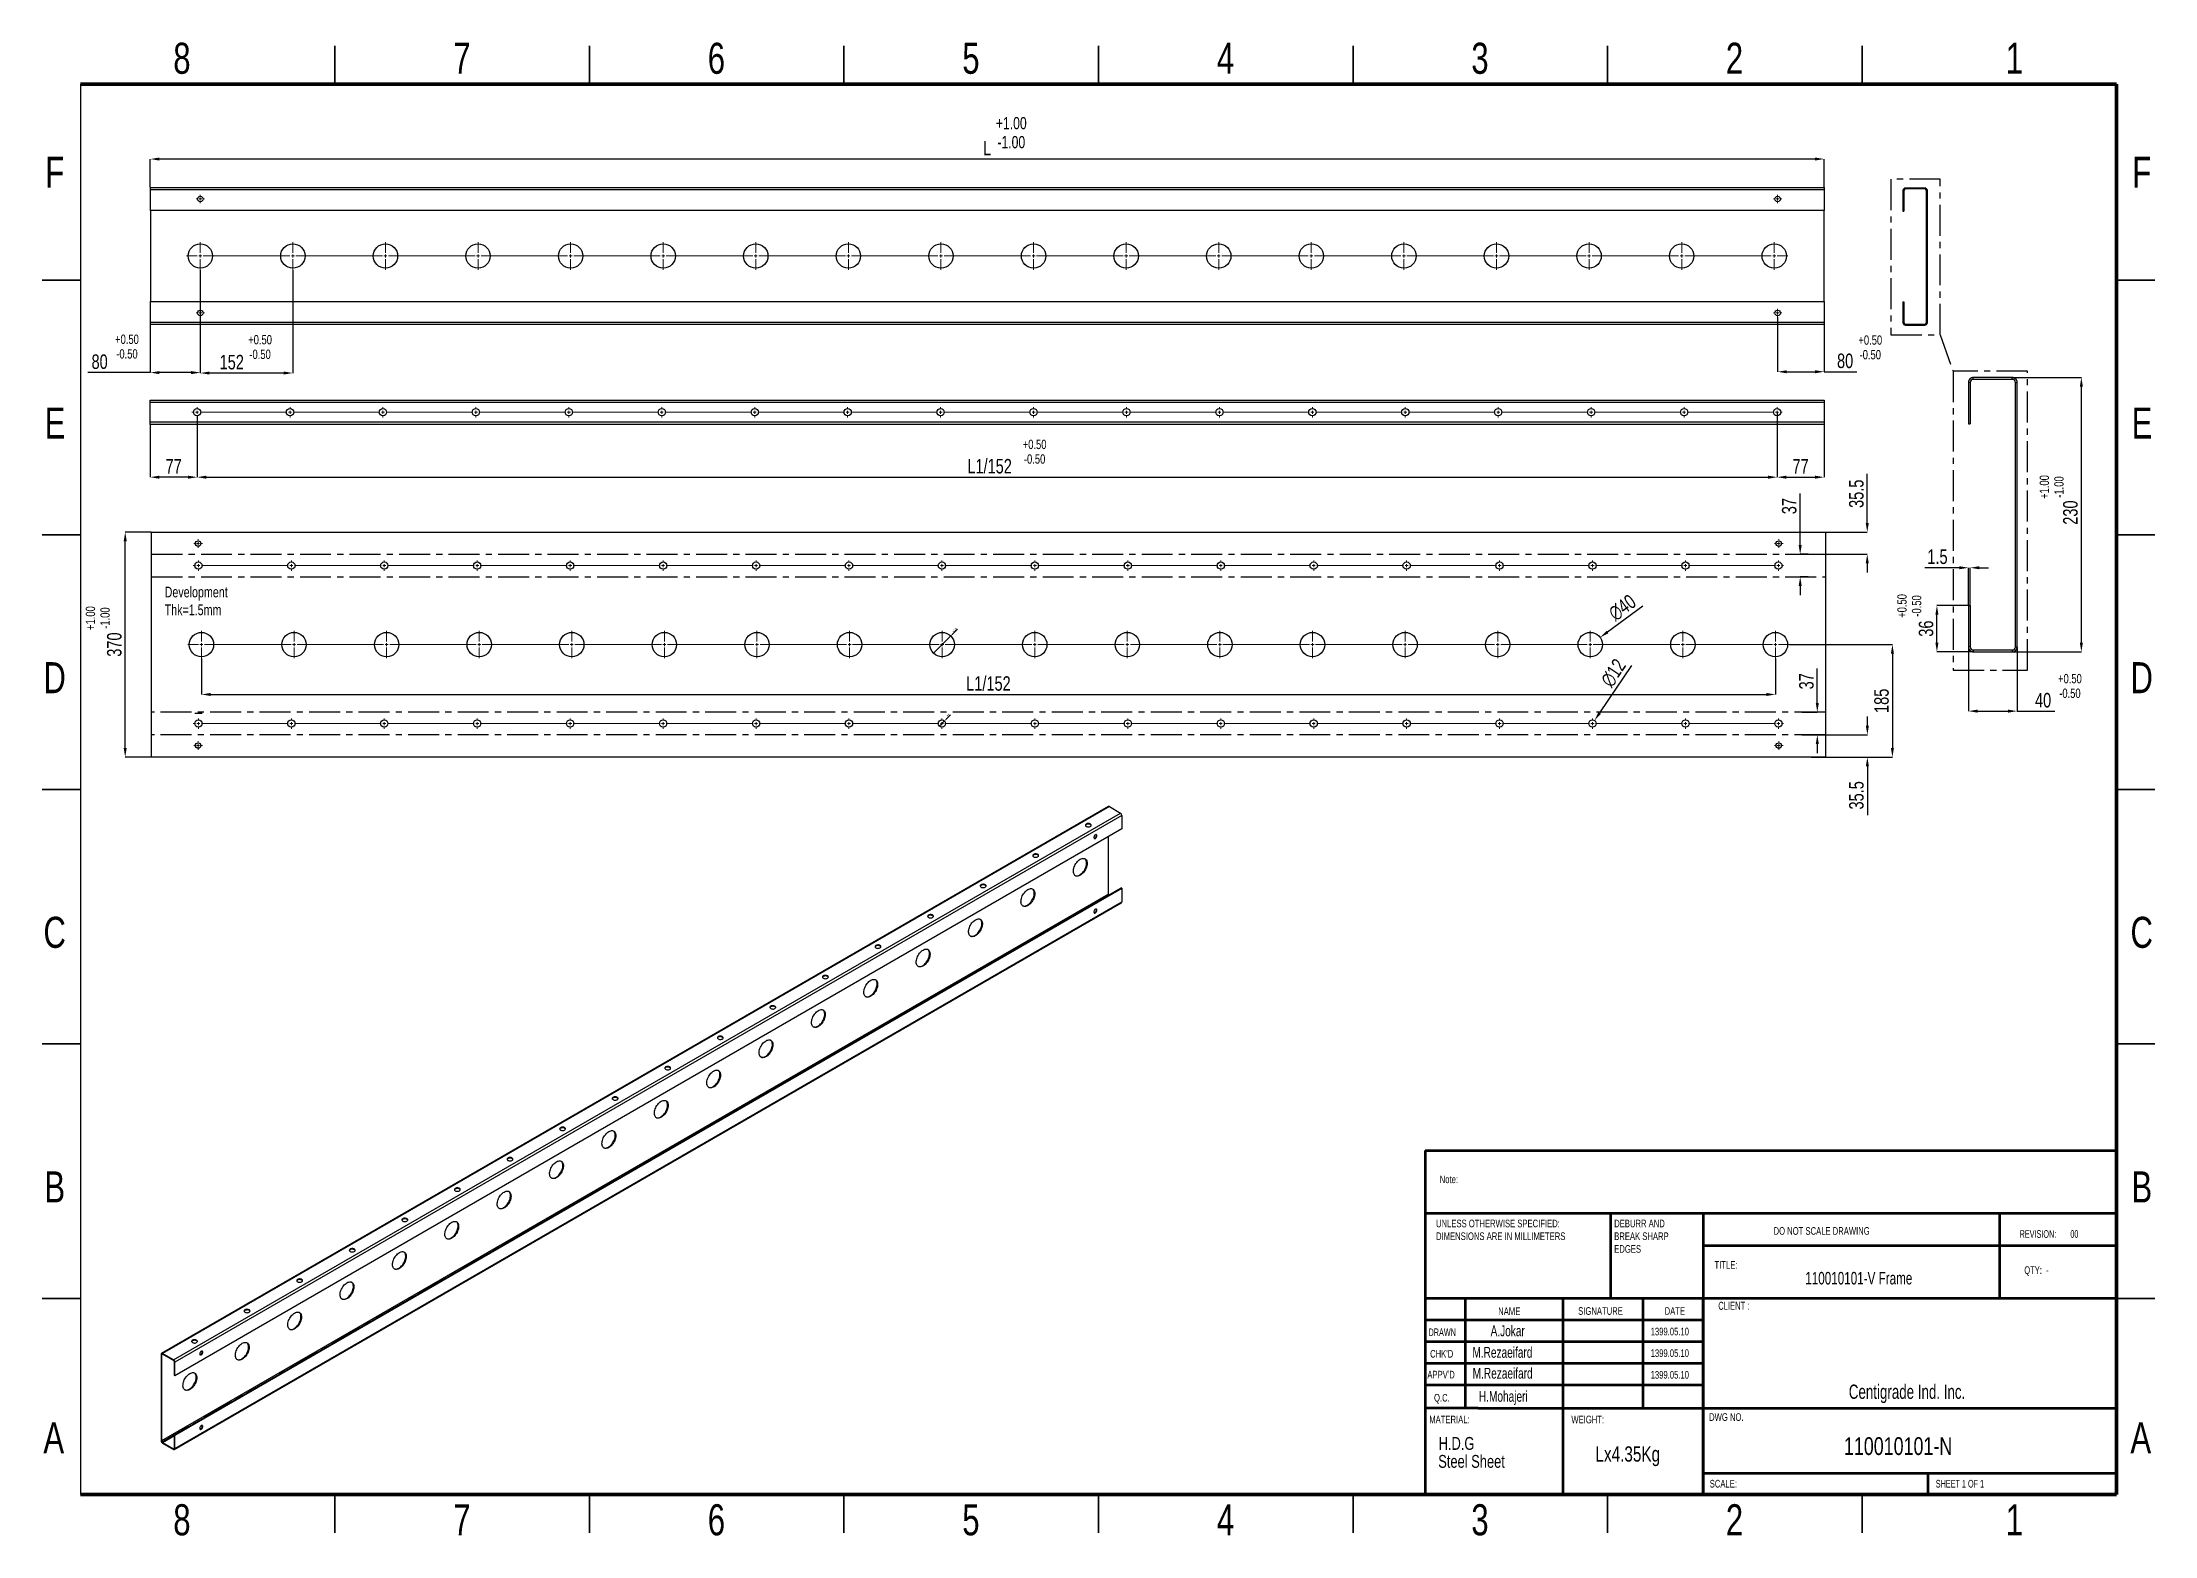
# Model space of a CAD drawing. Header units: millimetres. Extents: x 3401 to 6869, y -872 to 1579.
import ezdxf

# ---------------------------------------------------------------- set-up
doc = ezdxf.new("R2010")
doc.units = ezdxf.units.MM
doc.header["$LTSCALE"] = 4
doc.linetypes.add('CENTERX2', pattern=[20.32, 12.7, -2.54, 2.54, -2.54])
doc.styles.add('SLDTEXTSTYLE0', font='TXT', dxfattribs={"width": 0.75})
doc.styles.add('SLDTEXTSTYLE1', font='TXT', dxfattribs={"width": 0.686449})
doc.styles.add('SLDTEXTSTYLE2', font='TXT', dxfattribs={"width": 0.652778})
doc.styles.add('SLDTEXTSTYLE3', font='TXT', dxfattribs={"width": 0.6875})
doc.styles.add('SLDTEXTSTYLE4', font='TXT', dxfattribs={"width": 0.7})
doc.styles.add('SLDTEXTSTYLE5', font='TXT', dxfattribs={"width": 0.678571})
doc.dimstyles.new('Scale 1  2', dxfattribs={"dimscale": 10, "dimtxt": 2.38125, "dimasz": 1.5, "dimexe": 0, "dimexo": 0.0625, "dimgap": 0.595312, "dimtad": 1, "dimdec": 0, "dimlfac": 0.5, "dimrnd": 1e-09, "dimzin": 12, "dimdsep": 46, "dimtxsty": 'SLDTEXTSTYLE0', "dimcen": 0.09, "dimadec": 0, "dimazin": 3, "dimtfac": 1, "dimtdec": 0, "dimtofl": 0, "dimtmove": 0, "dimatfit": 3, "dimfxl": 1, "dimfrac": 2, "dimtolj": 1, "dimtzin": 12, "dimarcsym": 0})
doc.dimstyles.new('SLDDIMSTYLE0', dxfattribs={"dimscale": 10, "dimtxt": 2.38125, "dimasz": 1.5, "dimexe": 0, "dimexo": 0.0625, "dimgap": 0.595312, "dimtad": 1, "dimdec": 0, "dimrnd": 1e-09, "dimzin": 12, "dimdsep": 46, "dimtxsty": 'SLDTEXTSTYLE0', "dimcen": 0.09, "dimadec": 0, "dimazin": 3, "dimtfac": 1, "dimtdec": 0, "dimtofl": 0, "dimtmove": 0, "dimatfit": 3, "dimfxl": 1, "dimfrac": 2, "dimtolj": 1, "dimtzin": 12, "dimarcsym": 0})
doc.dimstyles.new('SLDDIMSTYLE5', dxfattribs={"dimtxt": 2.910417, "dimasz": 3.302, "dimexe": 0, "dimexo": 0.0625, "dimgap": 0.727604, "dimtad": 1, "dimdec": 0, "dimlfac": 8, "dimrnd": 1e-09, "dimzin": 12, "dimdsep": 46, "dimtxsty": 'SLDTEXTSTYLE0', "dimblk1": 'NONE', "dimsah": 1, "dimcen": 0, "dimadec": 0, "dimazin": 3, "dimtfac": 1, "dimtdec": 0, "dimtmove": 0, "dimatfit": 3, "dimldrblk": 'NONE', "dimfxl": 1, "dimfrac": 2, "dimtolj": 1, "dimtzin": 12, "dimarcsym": 0})

msp = doc.modelspace()

# ---------------------------------------------------------------- texts
at = {"style": 'SLDTEXTSTYLE0', "width": 0.75}
for s, height, p in [('Development', 17.5241, (3602.34, 667.67)), ('Thk=1.5mm', 17.524, (3602.34, 638.46))]:
    msp.add_text(s, height=height, dxfattribs=at).set_placement(p)
at = {"linetype": 'Continuous', "lineweight": 0}
for s, insert, char_height, attachment_point, style in [('8', (3630.71, 1577.86), 50.94, 2, 'SLDTEXTSTYLE0'), ('7', (4090.33, 1577.86), 50.94, 2, 'SLDTEXTSTYLE0'), ('6', (4508.17, 1577.86), 50.94, 2, 'SLDTEXTSTYLE0'), ('5', (4926.01, 1577.86), 50.94, 2, 'SLDTEXTSTYLE0'), ('4', (5343.86, 1577.86), 50.94, 2, 'SLDTEXTSTYLE0'), ('3', (5761.7, 1577.86), 50.94, 2, 'SLDTEXTSTYLE0'), ('2', (6179.54, 1577.86), 50.94, 2, 'SLDTEXTSTYLE0'), ('1', (6639.16, 1577.86), 50.94, 2, 'SLDTEXTSTYLE0'), ('F', (3421.77, 1390.77), 50.94, 2, 'SLDTEXTSTYLE0'), ('F', (6848.07, 1390.77), 50.94, 2, 'SLDTEXTSTYLE0'), ('E', (3422.39, 979.2), 50.94, 2, 'SLDTEXTSTYLE0'), ('E', (6848.69, 979.2), 50.94, 2, 'SLDTEXTSTYLE0'), ('D', (3421.71, 561.36), 50.94, 2, 'SLDTEXTSTYLE0'), ('D', (6848.01, 561.36), 50.94, 2, 'SLDTEXTSTYLE0'), ('C', (3421.77, 143.51), 50.94, 2, 'SLDTEXTSTYLE0'), ('C', (6848.07, 143.51), 50.94, 2, 'SLDTEXTSTYLE0'), ('B', (3421.91, -274.33), 50.94, 2, 'SLDTEXTSTYLE0'), ('B', (6848.21, -274.33), 50.94, 2, 'SLDTEXTSTYLE0'), ('Note:', (5695.63, -281.09), 12.535, 1, 'SLDTEXTSTYLE0'), ('DO NOT SCALE DRAWING', (6243.69, -365.77), 12.5352, 1, 'SLDTEXTSTYLE0'), ('REVISION:       00', (6647.66, -370.77), 12.5352, 1, 'SLDTEXTSTYLE2'), ('TITLE:', (6146.72, -421.49), 12.535, 1, 'SLDTEXTSTYLE0'), ('110010101-V Frame', (6295.74, -439.33), 20.4742, 1, 'SLDTEXTSTYLE4'), ('QTY:  -', (6655.35, -430.09), 12.535, 1, 'SLDTEXTSTYLE5'), ('NAME', (5791.65, -497.66), 12.535, 1, 'SLDTEXTSTYLE0'), ('SIGNATURE', (5922.94, -497.15), 12.535, 1, 'SLDTEXTSTYLE0'), ('DATE', (6064.88, -497.15), 12.535, 1, 'SLDTEXTSTYLE0'), ('CLIENT :', (6152.97, -488.18), 13.266, 1, 'SLDTEXTSTYLE4'), ('DRAWN', (5677.33, -532.06), 12.535, 1, 'SLDTEXTSTYLE1'), ('A.Jokar', (5779.2, -527.18), 17.689, 1, 'SLDTEXTSTYLE4'), ('1399.05.10', (6041.9, -530.84), 12.535, 1, 'SLDTEXTSTYLE0'), ("CHK'D", (5679.81, -567.35), 12.535, 1, 'SLDTEXTSTYLE0'), ('M.Rezaeifard', (5749.32, -562.47), 17.6886, 1, 'SLDTEXTSTYLE4'), ('1399.05.10', (6041.9, -566.36), 12.535, 1, 'SLDTEXTSTYLE0'), ("APPV'D", (5675.31, -601.58), 12.535, 1, 'SLDTEXTSTYLE0'), ('M.Rezaeifard', (5749.69, -596.69), 17.6886, 1, 'SLDTEXTSTYLE4'), ('1399.05.10', (6041.9, -601.87), 12.535, 1, 'SLDTEXTSTYLE0'), ('Centigrade Ind. Inc.', (6367.25, -624.18), 23.3991, 1, 'SLDTEXTSTYLE4'), ('Q.C.', (5686.29, -639.52), 12.535, 1, 'SLDTEXTSTYLE0'), ('H.Mohajeri', (5759.99, -634.64), 17.689, 1, 'SLDTEXTSTYLE4'), ('A', (3420.26, -685.9), 50.94, 2, 'SLDTEXTSTYLE0'), ('MATERIAL:', (5678.44, -675.21), 12.535, 1, 'SLDTEXTSTYLE0'), ('WEIGHT:', (5911.74, -675.22), 12.524, 1, 'SLDTEXTSTYLE0'), ('DWG NO.', (6137.88, -671.19), 12.535, 1, 'SLDTEXTSTYLE0'), ('A', (6846.56, -685.9), 50.94, 2, 'SLDTEXTSTYLE0'), ('Lx4.35Kg', (5951.29, -725.57), 25.047, 1, 'SLDTEXTSTYLE0'), ('110010101-N', (6359.23, -710.51), 29.2489, 1, 'SLDTEXTSTYLE0'), ('SCALE:', (6138.89, -780.55), 12.535, 1, 'SLDTEXTSTYLE0'), ('SHEET 1 OF 1', (6509.97, -780.55), 12.5352, 1, 'SLDTEXTSTYLE3'), ('8', (3630.71, -820.55), 50.94, 2, 'SLDTEXTSTYLE0'), ('7', (4090.33, -820.55), 50.94, 2, 'SLDTEXTSTYLE0'), ('6', (4508.17, -820.55), 50.94, 2, 'SLDTEXTSTYLE0'), ('5', (4926.01, -820.55), 50.94, 2, 'SLDTEXTSTYLE0'), ('4', (5343.86, -820.55), 50.94, 2, 'SLDTEXTSTYLE0'), ('3', (5761.7, -820.55), 50.94, 2, 'SLDTEXTSTYLE0'), ('2', (6179.54, -820.55), 50.94, 2, 'SLDTEXTSTYLE0'), ('1', (6639.16, -820.55), 50.94, 2, 'SLDTEXTSTYLE0')]:
    msp.add_mtext(s, dxfattribs=dict(at, insert=insert, char_height=char_height, attachment_point=attachment_point, style=style))
at = {"color": 7, "linetype": 'Continuous', "lineweight": 18, "attachment_point": 2, "style": 'SLDTEXTSTYLE0'}
for s, insert, char_height in [('\\A1;+1.00', (4992.25, 1455.92), 19.97), ('\\A1;-1.00', (4992.25, 1424.74), 19.97), ('\\A1;+0.50', (3540.48, 1098.92), 15.362), ('\\A1;-0.50', (3540.48, 1074.94), 15.362), ('\\A1;+0.50', (3759.01, 1098.2), 15.362), ('\\A1;+0.50', (6402.49, 1097.65), 15.362), ('\\A1;-0.50', (3759.01, 1074.22), 15.362), ('\\A1;-0.50', (6402.49, 1073.66), 15.362), ('\\A1;+0.50', (5030.57, 926.42), 15.362), ('\\A1;-0.50', (5030.57, 902.44), 15.362), ('\\A1;+0.50', (6730.25, 542), 15.362), ('\\A1;-0.50', (6730.25, 518.02), 15.362)]:
    msp.add_mtext(s, dxfattribs=dict(at, insert=insert, char_height=char_height))
at = {"color": 7, "linetype": 'Continuous', "lineweight": 18, "char_height": 15.362, "attachment_point": 2, "rotation": 90, "style": 'SLDTEXTSTYLE0'}
for s, insert in [('\\A1;+1.00', (6680.51, 848.78)), ('\\A1;-1.00', (6704.49, 848.78)), ('\\A1;+0.50', (6446.81, 653.57)), ('\\A1;-0.50', (6470.8, 653.57)), ('\\A1;+1.00', (3472.82, 633.68)), ('\\A1;-1.00', (3496.81, 633.68))]:
    msp.add_mtext(s, dxfattribs=dict(at, insert=insert))
at = {"color": 7, "linetype": 'Continuous', "lineweight": 0, "attachment_point": 1, "style": 'SLDTEXTSTYLE0'}
for s, insert, char_height in [('H.D.G', (5693.8, -710.16), 21.105), ('Steel Sheet', (5693.17, -739.65), 21.1047)]:
    msp.add_mtext(s, dxfattribs=dict(at, insert=insert, char_height=char_height))

# ---------------------------------------------------------------- blocks, each defined once
blk = doc.blocks.new('SW_CENTERMARKSYMBOL_0')
at = {"color": 0, "linetype": 'Continuous', "lineweight": 0}
for p, q in [((-19.625, 0), (-21.8125, 0)), ((-19, 0), (-19.3125, 0)), ((-19, 0.625), (-19, 2.8125)), ((-19, 0), (-19, 0.3125)), ((-19, 0), (-19, -0.3125)), ((-19, 0), (-18.6875, 0)), ((0, 0), (-0.3125, 0)), ((0, 0.625), (0, 2.8125)), ((0, 0), (0, 0.3125)), ((0, 0), (0, -0.3125)), ((0, 0), (0.3125, 0)), ((19, 0), (18.6875, 0)), ((19, 0.625), (19, 2.8125)), ((19, 0), (19, 0.3125)), ((19, 0), (19, -0.3125)), ((19, 0), (19.3125, 0)), ((38, 0), (37.6875, 0)), ((38, 0.625), (38, 2.8125)), ((38, 0), (38, 0.3125)), ((38, 0), (38, -0.3125)), ((38, 0), (38.3125, 0)), ((57, 0), (56.6875, 0)), ((57, 0.625), (57, 2.8125)), ((57, 0), (57, 0.3125)), ((57, 0), (57, -0.3125)), ((57, 0), (57.3125, 0)), ((76, 0), (75.6875, 0)), ((76, 0.625), (76, 2.8125)), ((76, 0), (76, 0.3125)), ((76, 0), (76, -0.3125)), ((76, 0), (76.3125, 0)), ((95, 0), (94.6875, 0)), ((95, 0.625), (95, 2.8125)), ((95, 0), (95, 0.3125)), ((95, 0), (95, -0.3125)), ((95, 0), (95.3125, 0)), ((114, 0), (113.6875, 0)), ((114, 0.625), (114, 2.8125)), ((114, 0), (114, 0.3125)), ((114, 0), (114, -0.3125)), ((114, 0), (114.3125, 0)), ((133, 0), (132.6875, 0)), ((133, 0.625), (133, 2.8125)), ((133, 0), (133, 0.3125)), ((133, 0), (133, -0.3125)), ((133, 0), (133.3125, 0)), ((152, 0), (151.6875, 0)), ((152, 0.625), (152, 2.8125)), ((152, 0), (152, 0.3125)), ((152, 0), (152, -0.3125)), ((152, 0), (152.3125, 0)), ((171, 0), (170.6875, 0)), ((171, 0.625), (171, 2.8125)), ((171, 0), (171, 0.3125)), ((171, 0), (171, -0.3125)), ((171, 0), (171.3125, 0)), ((190, 0), (189.6875, 0)), ((190, 0.625), (190, 2.8125)), ((190, 0), (190, 0.3125)), ((190, 0), (190, -0.3125)), ((190, 0), (190.3125, 0)), ((209, 0), (208.6875, 0)), ((209, 0.625), (209, 2.8125)), ((209, 0), (209, 0.3125)), ((209, 0), (209, -0.3125)), ((209, 0), (209.3125, 0)), ((228, 0), (227.6875, 0)), ((228, 0.625), (228, 2.8125)), ((228, 0), (228, 0.3125)), ((228, 0), (228, -0.3125)), ((228, 0), (228.3125, 0)), ((247, 0), (246.6875, 0)), ((247, 0.625), (247, 2.8125)), ((247, 0), (247, 0.3125)), ((247, 0), (247, -0.3125)), ((247, 0), (247.3125, 0)), ((266, 0), (265.6875, 0)), ((266, 0.625), (266, 2.8125)), ((266, 0), (266, 0.3125)), ((266, 0), (266, -0.3125)), ((266, 0), (266.3125, 0)), ((285, 0), (284.6875, 0)), ((285, 0.625), (285, 2.8125)), ((285, 0), (285, 0.3125)), ((285, 0), (285, -0.3125)), ((285, 0), (285.3125, 0)), ((304, 0), (303.6875, 0)), ((304, 0.625), (304, 2.8125)), ((304, 0), (304, 0.3125)), ((304, 0), (304, -0.3125)), ((304, 0), (304.3125, 0)), ((304.625, 0), (306.8125, 0)), ((-19, -0.625), (-19, -2.8125)), ((0, -0.625), (0, -2.8125)), ((19, -0.625), (19, -2.8125)), ((38, -0.625), (38, -2.8125)), ((57, -0.625), (57, -2.8125)), ((76, -0.625), (76, -2.8125)), ((95, -0.625), (95, -2.8125)), ((114, -0.625), (114, -2.8125)), ((133, -0.625), (133, -2.8125)), ((152, -0.625), (152, -2.8125)), ((171, -0.625), (171, -2.8125)), ((190, -0.625), (190, -2.8125)), ((209, -0.625), (209, -2.8125)), ((228, -0.625), (228, -2.8125)), ((247, -0.625), (247, -2.8125)), ((266, -0.625), (266, -2.8125)), ((285, -0.625), (285, -2.8125)), ((304, -0.625), (304, -2.8125))]:
    blk.add_line(p, q, dxfattribs=at)
at = {"color": 0, "linetype": 'CENTERX2', "lineweight": 0}
for p, q in [((-18.375, 0), (-0.625, 0)), ((0.625, 0), (18.375, 0)), ((19.625, 0), (37.375, 0)), ((38.625, 0), (56.375, 0)), ((57.625, 0), (75.375, 0)), ((76.625, 0), (94.375, 0)), ((95.625, 0), (113.375, 0)), ((114.625, 0), (132.375, 0)), ((133.625, 0), (151.375, 0)), ((152.625, 0), (170.375, 0)), ((171.625, 0), (189.375, 0)), ((190.625, 0), (208.375, 0)), ((209.625, 0), (227.375, 0)), ((228.625, 0), (246.375, 0)), ((247.625, 0), (265.375, 0)), ((266.625, 0), (284.375, 0)), ((285.625, 0), (303.375, 0))]:
    blk.add_line(p, q, dxfattribs=at)
blk = doc.blocks.new('SW_CENTERMARKSYMBOL_1')
at = {"color": 0, "linetype": 'Continuous', "lineweight": 0}
for p, q in [((-0.625, 0), (-0.875, 0)), ((0, 0), (-0.3125, 0)), ((0, 0.625), (0, 0.875)), ((0, 0), (0, 0.3125)), ((0, 0), (0, -0.3125)), ((0, 0), (0.3125, 0)), ((0.625, 0), (0.875, 0)), ((0, -0.625), (0, -0.875))]:
    blk.add_line(p, q, dxfattribs=at)
blk = doc.blocks.new('SW_CENTERMARKSYMBOL_2')
at = {"color": 0, "linetype": 'Continuous', "lineweight": 0}
for p, q in [((-0.625, 0), (-0.875, 0)), ((0, 0), (-0.3125, 0)), ((0, 0.625), (0, 0.875)), ((0, 0), (0, 0.3125)), ((0, 0), (0, -0.3125)), ((0, 0), (0.3125, 0)), ((0.625, 0), (0.875, 0)), ((0, -0.625), (0, -0.875))]:
    blk.add_line(p, q, dxfattribs=at)
blk = doc.blocks.new('SW_CENTERMARKSYMBOL_3')
at = {"color": 0, "linetype": 'Continuous', "lineweight": 0}
for p, q in [((-0.625, 0), (-0.875, 0)), ((0, 0), (-0.3125, 0)), ((0, 0.625), (0, 0.875)), ((0, 0), (0, 0.3125)), ((0, 0), (0, -0.3125)), ((0, 0), (0.3125, 0)), ((0.625, 0), (0.875, 0)), ((0, -0.625), (0, -0.875))]:
    blk.add_line(p, q, dxfattribs=at)
blk = doc.blocks.new('SW_CENTERMARKSYMBOL_4')
at = {"color": 0, "linetype": 'Continuous', "lineweight": 0}
for p, q in [((-0.625, 0), (-0.875, 0)), ((0, 0), (-0.3125, 0)), ((0, 0.625), (0, 0.875)), ((0, 0), (0, 0.3125)), ((0, 0), (0, -0.3125)), ((0, 0), (0.3125, 0)), ((0.625, 0), (0.875, 0)), ((0, -0.625), (0, -0.875))]:
    blk.add_line(p, q, dxfattribs=at)
blk = doc.blocks.new('SW_CENTERMARKSYMBOL_5')
at = {"color": 0, "linetype": 'Continuous', "lineweight": 0}
for p, q in [((-19.6975, 0), (-20.135, 0)), ((-19.0725, 0), (-19.385, 0)), ((-19.0725, 0.625), (-19.0725, 1.0625)), ((-19.0725, 0), (-19.0725, 0.3125)), ((-19.0725, 0), (-19.0725, -0.3125)), ((-19.0725, 0), (-18.76, 0)), ((0, 0), (-0.3125, 0)), ((0, 0.625), (0, 1.0625)), ((0, 0), (0, 0.3125)), ((0, 0), (0, -0.3125)), ((0, 0), (0.3125, 0)), ((19.0725, 0), (18.76, 0)), ((19.0725, 0.625), (19.0725, 1.0625)), ((19.0725, 0), (19.0725, 0.3125)), ((19.0725, 0), (19.0725, -0.3125)), ((19.0725, 0), (19.385, 0)), ((38.145, 0), (37.8325, 0)), ((38.145, 0.625), (38.145, 1.0625)), ((38.145, 0), (38.145, 0.3125)), ((38.145, 0), (38.145, -0.3125)), ((38.145, 0), (38.4575, 0)), ((57.2175, 0), (56.905, 0)), ((57.2175, 0.625), (57.2175, 1.0625)), ((57.2175, 0), (57.2175, 0.3125)), ((57.2175, 0), (57.2175, -0.3125)), ((57.2175, 0), (57.53, 0)), ((76.29, 0), (75.9775, 0)), ((76.29, 0.625), (76.29, 1.0625)), ((76.29, 0), (76.29, 0.3125)), ((76.29, 0), (76.29, -0.3125)), ((76.29, 0), (76.6025, 0)), ((95.3625, 0), (95.05, 0)), ((95.3625, 0.625), (95.3625, 1.0625)), ((95.3625, 0), (95.3625, 0.3125)), ((95.3625, 0), (95.3625, -0.3125)), ((95.3625, 0), (95.675, 0)), ((114.435, 0), (114.1225, 0)), ((114.435, 0.625), (114.435, 1.0625)), ((114.435, 0), (114.435, 0.3125)), ((114.435, 0), (114.435, -0.3125)), ((114.435, 0), (114.7475, 0)), ((133.5075, 0), (133.195, 0)), ((133.5075, 0.625), (133.5075, 1.0625)), ((133.5075, 0), (133.5075, 0.3125)), ((133.5075, 0), (133.5075, -0.3125)), ((133.5075, 0), (133.82, 0)), ((152.58, 0), (152.2675, 0)), ((152.58, 0.625), (152.58, 1.0625)), ((152.58, 0), (152.58, 0.3125)), ((152.58, 0), (152.58, -0.3125)), ((152.58, 0), (152.8925, 0)), ((171.6525, 0), (171.34, 0)), ((171.6525, 0.625), (171.6525, 1.0625)), ((171.6525, 0), (171.6525, 0.3125)), ((171.6525, 0), (171.6525, -0.3125)), ((171.6525, 0), (171.965, 0)), ((190.725, 0), (190.4125, 0)), ((190.725, 0.625), (190.725, 1.0625)), ((190.725, 0), (190.725, 0.3125)), ((190.725, 0), (190.725, -0.3125)), ((190.725, 0), (191.0375, 0)), ((209.7975, 0), (209.485, 0)), ((209.7975, 0.625), (209.7975, 1.0625)), ((209.7975, 0), (209.7975, 0.3125)), ((209.7975, 0), (209.7975, -0.3125)), ((209.7975, 0), (210.11, 0)), ((228.87, 0), (228.5575, 0)), ((228.87, 0.625), (228.87, 1.0625)), ((228.87, 0), (228.87, 0.3125)), ((228.87, 0), (228.87, -0.3125)), ((228.87, 0), (229.1825, 0)), ((247.9425, 0), (247.63, 0)), ((247.9425, 0.625), (247.9425, 1.0625)), ((247.9425, 0), (247.9425, 0.3125)), ((247.9425, 0), (247.9425, -0.3125)), ((247.9425, 0), (248.255, 0)), ((267.015, 0), (266.7025, 0)), ((267.015, 0.625), (267.015, 1.0625)), ((267.015, 0), (267.015, 0.3125)), ((267.015, 0), (267.015, -0.3125)), ((267.015, 0), (267.3275, 0)), ((286.0875, 0), (285.775, 0)), ((286.0875, 0.625), (286.0875, 1.0625)), ((286.0875, 0), (286.0875, 0.3125)), ((286.0875, 0), (286.0875, -0.3125)), ((286.0875, 0), (286.4, 0)), ((305.16, 0), (304.8475, 0)), ((305.16, 0.625), (305.16, 1.0625)), ((305.16, 0), (305.16, 0.3125)), ((305.16, 0), (305.16, -0.3125)), ((305.16, 0), (305.4725, 0)), ((305.785, 0), (306.2225, 0)), ((-19.0725, -0.625), (-19.0725, -1.0625)), ((0, -0.625), (0, -1.0625)), ((19.0725, -0.625), (19.0725, -1.0625)), ((38.145, -0.625), (38.145, -1.0625)), ((57.2175, -0.625), (57.2175, -1.0625)), ((76.29, -0.625), (76.29, -1.0625)), ((95.3625, -0.625), (95.3625, -1.0625)), ((114.435, -0.625), (114.435, -1.0625)), ((133.5075, -0.625), (133.5075, -1.0625)), ((152.58, -0.625), (152.58, -1.0625)), ((171.6525, -0.625), (171.6525, -1.0625)), ((190.725, -0.625), (190.725, -1.0625)), ((209.7975, -0.625), (209.7975, -1.0625)), ((228.87, -0.625), (228.87, -1.0625)), ((247.9425, -0.625), (247.9425, -1.0625)), ((267.015, -0.625), (267.015, -1.0625)), ((286.0875, -0.625), (286.0875, -1.0625)), ((305.16, -0.625), (305.16, -1.0625))]:
    blk.add_line(p, q, dxfattribs=at)
at = {"color": 0, "linetype": 'CENTERX2', "lineweight": 0}
for p, q in [((-18.4475, 0), (-0.625, 0)), ((0.625, 0), (18.4475, 0)), ((19.6975, 0), (37.52, 0)), ((38.77, 0), (56.5925, 0)), ((57.8425, 0), (75.665, 0)), ((76.915, 0), (94.7375, 0)), ((95.9875, 0), (113.81, 0)), ((115.06, 0), (132.8825, 0)), ((134.1325, 0), (151.955, 0)), ((153.205, 0), (171.0275, 0)), ((172.2775, 0), (190.1, 0)), ((191.35, 0), (209.1725, 0)), ((210.4225, 0), (228.245, 0)), ((229.495, 0), (247.3175, 0)), ((248.5675, 0), (266.39, 0)), ((267.64, 0), (285.4625, 0)), ((286.7125, 0), (304.535, 0))]:
    blk.add_line(p, q, dxfattribs=at)
blk = doc.blocks.new('*D43')
at = {"color": 0, "linetype": 'Continuous', "lineweight": -2, "transparency": 16777216}
for p, q in [((4864.6, 576.1), (4892.9, 604.4)), ((4904, 615.5), (4895.3, 606.7))]:
    blk.add_line(p, q, dxfattribs=at)
at = {"color": 0, "linetype": 'Continuous', "transparency": 16777216}
blk.add_solid([(4894.9, 607.1), (4895.6, 606.3), (4892.9, 604.4)], dxfattribs=at)
at = {"layer": 'Defpoints', "color": 0, "linetype": 'Continuous', "transparency": 16777216}
for p in [(4892.9, 604.4), (4864.6, 576.1)]:
    blk.add_point(p, dxfattribs=at)
at = {"color": 0, "linetype": 'Continuous', "lineweight": 18, "transparency": 16777216, "insert": (4895.5, 612.1), "char_height": 2.91, "attachment_point": 1, "rotation": 45, "style": 'SLDTEXTSTYLE0'}
blk.add_mtext('\\A1;∅320', dxfattribs=at)
blk = doc.blocks.new('_NONE')
blk = doc.blocks.new('*D44')
at = {"color": 0, "linetype": 'Continuous', "lineweight": -2, "transparency": 16777216}
for p, q in [((4874.2, 456.4), (4882.7, 464.9)), ((4892.5, 474.7), (4885, 467.2))]:
    blk.add_line(p, q, dxfattribs=at)
at = {"color": 0, "linetype": 'Continuous', "transparency": 16777216}
blk.add_solid([(4884.6, 467.6), (4885.4, 466.8), (4882.7, 464.9)], dxfattribs=at)
at = {"layer": 'Defpoints', "color": 0, "linetype": 'Continuous', "transparency": 16777216}
for p in [(4874.2, 456.4), (4882.7, 464.9)]:
    blk.add_point(p, dxfattribs=at)
at = {"color": 0, "linetype": 'Continuous', "lineweight": 18, "transparency": 16777216, "insert": (4885.3, 472.6), "char_height": 2.91, "attachment_point": 1, "rotation": 45, "style": 'SLDTEXTSTYLE0'}
blk.add_mtext('\\A1;∅96', dxfattribs=at)
blk = doc.blocks.new('SW_CENTERMARKSYMBOL_6')
at = {"color": 0, "linetype": 'Continuous', "lineweight": 0}
for p, q in [((-19.625, 0), (-21.8125, 0)), ((-19, 0), (-19.3125, 0)), ((-19, 0.625), (-19, 2.8125)), ((-19, 0), (-19, 0.3125)), ((-19, 0), (-19, -0.3125)), ((-19, 0), (-18.6875, 0)), ((0, 0), (-0.3125, 0)), ((0, 0.625), (0, 2.8125)), ((0, 0), (0, 0.3125)), ((0, 0), (0, -0.3125)), ((0, 0), (0.3125, 0)), ((19, 0), (18.6875, 0)), ((19, 0.625), (19, 2.8125)), ((19, 0), (19, 0.3125)), ((19, 0), (19, -0.3125)), ((19, 0), (19.3125, 0)), ((38, 0), (37.6875, 0)), ((38, 0.625), (38, 2.8125)), ((38, 0), (38, 0.3125)), ((38, 0), (38, -0.3125)), ((38, 0), (38.3125, 0)), ((57, 0), (56.6875, 0)), ((57, 0.625), (57, 2.8125)), ((57, 0), (57, 0.3125)), ((57, 0), (57, -0.3125)), ((57, 0), (57.3125, 0)), ((76, 0), (75.6875, 0)), ((76, 0.625), (76, 2.8125)), ((76, 0), (76, 0.3125)), ((76, 0), (76, -0.3125)), ((76, 0), (76.3125, 0)), ((95, 0), (94.6875, 0)), ((95, 0.625), (95, 2.8125)), ((95, 0), (95, 0.3125)), ((95, 0), (95, -0.3125)), ((95, 0), (95.3125, 0)), ((114, 0), (113.6875, 0)), ((114, 0.625), (114, 2.8125)), ((114, 0), (114, 0.3125)), ((114, 0), (114, -0.3125)), ((114, 0), (114.3125, 0)), ((133, 0), (132.6875, 0)), ((133, 0.625), (133, 2.8125)), ((133, 0), (133, 0.3125)), ((133, 0), (133, -0.3125)), ((133, 0), (133.3125, 0)), ((152, 0), (151.6875, 0)), ((152, 0.625), (152, 2.8125)), ((152, 0), (152, 0.3125)), ((152, 0), (152, -0.3125)), ((152, 0), (152.3125, 0)), ((171, 0), (170.6875, 0)), ((171, 0.625), (171, 2.8125)), ((171, 0), (171, 0.3125)), ((171, 0), (171, -0.3125)), ((171, 0), (171.3125, 0)), ((190, 0), (189.6875, 0)), ((190, 0.625), (190, 2.8125)), ((190, 0), (190, 0.3125)), ((190, 0), (190, -0.3125)), ((190, 0), (190.3125, 0)), ((209, 0), (208.6875, 0)), ((209, 0.625), (209, 2.8125)), ((209, 0), (209, 0.3125)), ((209, 0), (209, -0.3125)), ((209, 0), (209.3125, 0)), ((228, 0), (227.6875, 0)), ((228, 0.625), (228, 2.8125)), ((228, 0), (228, 0.3125)), ((228, 0), (228, -0.3125)), ((228, 0), (228.3125, 0)), ((247, 0), (246.6875, 0)), ((247, 0.625), (247, 2.8125)), ((247, 0), (247, 0.3125)), ((247, 0), (247, -0.3125)), ((247, 0), (247.3125, 0)), ((266, 0), (265.6875, 0)), ((266, 0.625), (266, 2.8125)), ((266, 0), (266, 0.3125)), ((266, 0), (266, -0.3125)), ((266, 0), (266.3125, 0)), ((285, 0), (284.6875, 0)), ((285, 0.625), (285, 2.8125)), ((285, 0), (285, 0.3125)), ((285, 0), (285, -0.3125)), ((285, 0), (285.3125, 0)), ((304, 0), (303.6875, 0)), ((304, 0.625), (304, 2.8125)), ((304, 0), (304, 0.3125)), ((304, 0), (304, -0.3125)), ((304, 0), (304.3125, 0)), ((304.625, 0), (306.8125, 0)), ((-19, -0.625), (-19, -2.8125)), ((0, -0.625), (0, -2.8125)), ((19, -0.625), (19, -2.8125)), ((38, -0.625), (38, -2.8125)), ((57, -0.625), (57, -2.8125)), ((76, -0.625), (76, -2.8125)), ((95, -0.625), (95, -2.8125)), ((114, -0.625), (114, -2.8125)), ((133, -0.625), (133, -2.8125)), ((152, -0.625), (152, -2.8125)), ((171, -0.625), (171, -2.8125)), ((190, -0.625), (190, -2.8125)), ((209, -0.625), (209, -2.8125)), ((228, -0.625), (228, -2.8125)), ((247, -0.625), (247, -2.8125)), ((266, -0.625), (266, -2.8125)), ((285, -0.625), (285, -2.8125)), ((304, -0.625), (304, -2.8125))]:
    blk.add_line(p, q, dxfattribs=at)
at = {"color": 0, "linetype": 'CENTERX2', "lineweight": 0}
for p, q in [((-18.375, 0), (-0.625, 0)), ((0.625, 0), (18.375, 0)), ((19.625, 0), (37.375, 0)), ((38.625, 0), (56.375, 0)), ((57.625, 0), (75.375, 0)), ((76.625, 0), (94.375, 0)), ((95.625, 0), (113.375, 0)), ((114.625, 0), (132.375, 0)), ((133.625, 0), (151.375, 0)), ((152.625, 0), (170.375, 0)), ((171.625, 0), (189.375, 0)), ((190.625, 0), (208.375, 0)), ((209.625, 0), (227.375, 0)), ((228.625, 0), (246.375, 0)), ((247.625, 0), (265.375, 0)), ((266.625, 0), (284.375, 0)), ((285.625, 0), (303.375, 0))]:
    blk.add_line(p, q, dxfattribs=at)
blk = doc.blocks.new('SW_CENTERMARKSYMBOL_7')
at = {"color": 0, "linetype": 'Continuous', "lineweight": 0}
for p, q in [((-0.625, 0), (-0.875, 0)), ((0, 0), (-0.3125, 0)), ((0, 0.625), (0, 0.875)), ((0, 0), (0, 0.3125)), ((0, 0), (0, -0.3125)), ((0, 0), (0.3125, 0)), ((0.625, 0), (0.875, 0)), ((0, -0.625), (0, -0.875))]:
    blk.add_line(p, q, dxfattribs=at)
blk = doc.blocks.new('SW_CENTERMARKSYMBOL_8')
at = {"color": 0, "linetype": 'Continuous', "lineweight": 0}
for p, q in [((-0.625, 0), (-0.875, 0)), ((0, 0), (-0.3125, 0)), ((0, 0.625), (0, 0.875)), ((0, 0), (0, 0.3125)), ((0, 0), (0, -0.3125)), ((0, 0), (0.3125, 0)), ((0.625, 0), (0.875, 0)), ((0, -0.625), (0, -0.875))]:
    blk.add_line(p, q, dxfattribs=at)
blk = doc.blocks.new('SW_CENTERMARKSYMBOL_9')
at = {"color": 0, "linetype": 'Continuous', "lineweight": 0}
for p, q in [((-19.6975, 0), (-20.135, 0)), ((-19.0725, 0), (-19.385, 0)), ((-19.0725, 0.625), (-19.0725, 1.0625)), ((-19.0725, 0), (-19.0725, 0.3125)), ((-19.0725, 0), (-19.0725, -0.3125)), ((-19.0725, 0), (-18.76, 0)), ((0, 0), (-0.3125, 0)), ((0, 0.625), (0, 1.0625)), ((0, 0), (0, 0.3125)), ((0, 0), (0, -0.3125)), ((0, 0), (0.3125, 0)), ((19.0725, 0), (18.76, 0)), ((19.0725, 0.625), (19.0725, 1.0625)), ((19.0725, 0), (19.0725, 0.3125)), ((19.0725, 0), (19.0725, -0.3125)), ((19.0725, 0), (19.385, 0)), ((38.145, 0), (37.8325, 0)), ((38.145, 0.625), (38.145, 1.0625)), ((38.145, 0), (38.145, 0.3125)), ((38.145, 0), (38.145, -0.3125)), ((38.145, 0), (38.4575, 0)), ((57.2175, 0), (56.905, 0)), ((57.2175, 0.625), (57.2175, 1.0625)), ((57.2175, 0), (57.2175, 0.3125)), ((57.2175, 0), (57.2175, -0.3125)), ((57.2175, 0), (57.53, 0)), ((76.29, 0), (75.9775, 0)), ((76.29, 0.625), (76.29, 1.0625)), ((76.29, 0), (76.29, 0.3125)), ((76.29, 0), (76.29, -0.3125)), ((76.29, 0), (76.6025, 0)), ((95.3625, 0), (95.05, 0)), ((95.3625, 0.625), (95.3625, 1.0625)), ((95.3625, 0), (95.3625, 0.3125)), ((95.3625, 0), (95.3625, -0.3125)), ((95.3625, 0), (95.675, 0)), ((114.435, 0), (114.1225, 0)), ((114.435, 0.625), (114.435, 1.0625)), ((114.435, 0), (114.435, 0.3125)), ((114.435, 0), (114.435, -0.3125)), ((114.435, 0), (114.7475, 0)), ((133.5075, 0), (133.195, 0)), ((133.5075, 0.625), (133.5075, 1.0625)), ((133.5075, 0), (133.5075, 0.3125)), ((133.5075, 0), (133.5075, -0.3125)), ((133.5075, 0), (133.82, 0)), ((152.58, 0), (152.2675, 0)), ((152.58, 0.625), (152.58, 1.0625)), ((152.58, 0), (152.58, 0.3125)), ((152.58, 0), (152.58, -0.3125)), ((152.58, 0), (152.8925, 0)), ((171.6525, 0), (171.34, 0)), ((171.6525, 0.625), (171.6525, 1.0625)), ((171.6525, 0), (171.6525, 0.3125)), ((171.6525, 0), (171.6525, -0.3125)), ((171.6525, 0), (171.965, 0)), ((190.725, 0), (190.4125, 0)), ((190.725, 0.625), (190.725, 1.0625)), ((190.725, 0), (190.725, 0.3125)), ((190.725, 0), (190.725, -0.3125)), ((190.725, 0), (191.0375, 0)), ((209.7975, 0), (209.485, 0)), ((209.7975, 0.625), (209.7975, 1.0625)), ((209.7975, 0), (209.7975, 0.3125)), ((209.7975, 0), (209.7975, -0.3125)), ((209.7975, 0), (210.11, 0)), ((228.87, 0), (228.5575, 0)), ((228.87, 0.625), (228.87, 1.0625)), ((228.87, 0), (228.87, 0.3125)), ((228.87, 0), (228.87, -0.3125)), ((228.87, 0), (229.1825, 0)), ((247.9425, 0), (247.63, 0)), ((247.9425, 0.625), (247.9425, 1.0625)), ((247.9425, 0), (247.9425, 0.3125)), ((247.9425, 0), (247.9425, -0.3125)), ((247.9425, 0), (248.255, 0)), ((267.015, 0), (266.7025, 0)), ((267.015, 0.625), (267.015, 1.0625)), ((267.015, 0), (267.015, 0.3125)), ((267.015, 0), (267.015, -0.3125)), ((267.015, 0), (267.3275, 0)), ((286.0875, 0), (285.775, 0)), ((286.0875, 0.625), (286.0875, 1.0625)), ((286.0875, 0), (286.0875, 0.3125)), ((286.0875, 0), (286.0875, -0.3125)), ((286.0875, 0), (286.4, 0)), ((305.16, 0), (304.8475, 0)), ((305.16, 0.625), (305.16, 1.0625)), ((305.16, 0), (305.16, 0.3125)), ((305.16, 0), (305.16, -0.3125)), ((305.16, 0), (305.4725, 0)), ((305.785, 0), (306.2225, 0)), ((-19.0725, -0.625), (-19.0725, -1.0625)), ((0, -0.625), (0, -1.0625)), ((19.0725, -0.625), (19.0725, -1.0625)), ((38.145, -0.625), (38.145, -1.0625)), ((57.2175, -0.625), (57.2175, -1.0625)), ((76.29, -0.625), (76.29, -1.0625)), ((95.3625, -0.625), (95.3625, -1.0625)), ((114.435, -0.625), (114.435, -1.0625)), ((133.5075, -0.625), (133.5075, -1.0625)), ((152.58, -0.625), (152.58, -1.0625)), ((171.6525, -0.625), (171.6525, -1.0625)), ((190.725, -0.625), (190.725, -1.0625)), ((209.7975, -0.625), (209.7975, -1.0625)), ((228.87, -0.625), (228.87, -1.0625)), ((247.9425, -0.625), (247.9425, -1.0625)), ((267.015, -0.625), (267.015, -1.0625)), ((286.0875, -0.625), (286.0875, -1.0625)), ((305.16, -0.625), (305.16, -1.0625))]:
    blk.add_line(p, q, dxfattribs=at)
at = {"color": 0, "linetype": 'CENTERX2', "lineweight": 0}
for p, q in [((-18.4475, 0), (-0.625, 0)), ((0.625, 0), (18.4475, 0)), ((19.6975, 0), (37.52, 0)), ((38.77, 0), (56.5925, 0)), ((57.8425, 0), (75.665, 0)), ((76.915, 0), (94.7375, 0)), ((95.9875, 0), (113.81, 0)), ((115.06, 0), (132.8825, 0)), ((134.1325, 0), (151.955, 0)), ((153.205, 0), (171.0275, 0)), ((172.2775, 0), (190.1, 0)), ((191.35, 0), (209.1725, 0)), ((210.4225, 0), (228.245, 0)), ((229.495, 0), (247.3175, 0)), ((248.5675, 0), (266.39, 0)), ((267.64, 0), (285.4625, 0)), ((286.7125, 0), (304.535, 0))]:
    blk.add_line(p, q, dxfattribs=at)
blk = doc.blocks.new('SW_CENTERMARKSYMBOL_10')
at = {"color": 0, "linetype": 'Continuous', "lineweight": 0}
for p, q in [((-0.625, 0), (-0.875, 0)), ((0, 0), (-0.3125, 0)), ((0, 0.625), (0, 0.875)), ((0, 0), (0, 0.3125)), ((0, 0), (0, -0.3125)), ((0, 0), (0.3125, 0)), ((0.625, 0), (0.875, 0)), ((0, -0.625), (0, -0.875))]:
    blk.add_line(p, q, dxfattribs=at)
blk = doc.blocks.new('SW_CENTERMARKSYMBOL_11')
at = {"color": 0, "linetype": 'Continuous', "lineweight": 0}
for p, q in [((-0.625, 0), (-0.875, 0)), ((0, 0), (-0.3125, 0)), ((0, 0.625), (0, 0.875)), ((0, 0), (0, 0.3125)), ((0, 0), (0, -0.3125)), ((0, 0), (0.3125, 0)), ((0.625, 0), (0.875, 0)), ((0, -0.625), (0, -0.875))]:
    blk.add_line(p, q, dxfattribs=at)
blk = doc.blocks.new('SW_CENTERMARKSYMBOL_12')
at = {"color": 0, "linetype": 'Continuous', "lineweight": 0}
for p, q in [((-19.6975, 0), (-20.135, 0)), ((-19.0725, 0), (-19.385, 0)), ((-19.0725, 0.625), (-19.0725, 1.0625)), ((-19.0725, 0), (-19.0725, 0.3125)), ((-19.0725, 0), (-19.0725, -0.3125)), ((-19.0725, 0), (-18.76, 0)), ((0, 0), (-0.3125, 0)), ((0, 0.625), (0, 1.0625)), ((0, 0), (0, 0.3125)), ((0, 0), (0, -0.3125)), ((0, 0), (0.3125, 0)), ((19.0725, 0), (18.76, 0)), ((19.0725, 0.625), (19.0725, 1.0625)), ((19.0725, 0), (19.0725, 0.3125)), ((19.0725, 0), (19.0725, -0.3125)), ((19.0725, 0), (19.385, 0)), ((38.145, 0), (37.8325, 0)), ((38.145, 0.625), (38.145, 1.0625)), ((38.145, 0), (38.145, 0.3125)), ((38.145, 0), (38.145, -0.3125)), ((38.145, 0), (38.4575, 0)), ((57.2175, 0), (56.905, 0)), ((57.2175, 0.625), (57.2175, 1.0625)), ((57.2175, 0), (57.2175, 0.3125)), ((57.2175, 0), (57.2175, -0.3125)), ((57.2175, 0), (57.53, 0)), ((76.29, 0), (75.9775, 0)), ((76.29, 0.625), (76.29, 1.0625)), ((76.29, 0), (76.29, 0.3125)), ((76.29, 0), (76.29, -0.3125)), ((76.29, 0), (76.6025, 0)), ((95.3625, 0), (95.05, 0)), ((95.3625, 0.625), (95.3625, 1.0625)), ((95.3625, 0), (95.3625, 0.3125)), ((95.3625, 0), (95.3625, -0.3125)), ((95.3625, 0), (95.675, 0)), ((114.435, 0), (114.1225, 0)), ((114.435, 0.625), (114.435, 1.0625)), ((114.435, 0), (114.435, 0.3125)), ((114.435, 0), (114.435, -0.3125)), ((114.435, 0), (114.7475, 0)), ((133.5075, 0), (133.195, 0)), ((133.5075, 0.625), (133.5075, 1.0625)), ((133.5075, 0), (133.5075, 0.3125)), ((133.5075, 0), (133.5075, -0.3125)), ((133.5075, 0), (133.82, 0)), ((152.58, 0), (152.2675, 0)), ((152.58, 0.625), (152.58, 1.0625)), ((152.58, 0), (152.58, 0.3125)), ((152.58, 0), (152.58, -0.3125)), ((152.58, 0), (152.8925, 0)), ((171.6525, 0), (171.34, 0)), ((171.6525, 0.625), (171.6525, 1.0625)), ((171.6525, 0), (171.6525, 0.3125)), ((171.6525, 0), (171.6525, -0.3125)), ((171.6525, 0), (171.965, 0)), ((190.725, 0), (190.4125, 0)), ((190.725, 0.625), (190.725, 1.0625)), ((190.725, 0), (190.725, 0.3125)), ((190.725, 0), (190.725, -0.3125)), ((190.725, 0), (191.0375, 0)), ((209.7975, 0), (209.485, 0)), ((209.7975, 0.625), (209.7975, 1.0625)), ((209.7975, 0), (209.7975, 0.3125)), ((209.7975, 0), (209.7975, -0.3125)), ((209.7975, 0), (210.11, 0)), ((228.87, 0), (228.5575, 0)), ((228.87, 0.625), (228.87, 1.0625)), ((228.87, 0), (228.87, 0.3125)), ((228.87, 0), (228.87, -0.3125)), ((228.87, 0), (229.1825, 0)), ((247.9425, 0), (247.63, 0)), ((247.9425, 0.625), (247.9425, 1.0625)), ((247.9425, 0), (247.9425, 0.3125)), ((247.9425, 0), (247.9425, -0.3125)), ((247.9425, 0), (248.255, 0)), ((267.015, 0), (266.7025, 0)), ((267.015, 0.625), (267.015, 1.0625)), ((267.015, 0), (267.015, 0.3125)), ((267.015, 0), (267.015, -0.3125)), ((267.015, 0), (267.3275, 0)), ((286.0875, 0), (285.775, 0)), ((286.0875, 0.625), (286.0875, 1.0625)), ((286.0875, 0), (286.0875, 0.3125)), ((286.0875, 0), (286.0875, -0.3125)), ((286.0875, 0), (286.4, 0)), ((305.16, 0), (304.8475, 0)), ((305.16, 0.625), (305.16, 1.0625)), ((305.16, 0), (305.16, 0.3125)), ((305.16, 0), (305.16, -0.3125)), ((305.16, 0), (305.4725, 0)), ((305.785, 0), (306.2225, 0)), ((-19.0725, -0.625), (-19.0725, -1.0625)), ((0, -0.625), (0, -1.0625)), ((19.0725, -0.625), (19.0725, -1.0625)), ((38.145, -0.625), (38.145, -1.0625)), ((57.2175, -0.625), (57.2175, -1.0625)), ((76.29, -0.625), (76.29, -1.0625)), ((95.3625, -0.625), (95.3625, -1.0625)), ((114.435, -0.625), (114.435, -1.0625)), ((133.5075, -0.625), (133.5075, -1.0625)), ((152.58, -0.625), (152.58, -1.0625)), ((171.6525, -0.625), (171.6525, -1.0625)), ((190.725, -0.625), (190.725, -1.0625)), ((209.7975, -0.625), (209.7975, -1.0625)), ((228.87, -0.625), (228.87, -1.0625)), ((247.9425, -0.625), (247.9425, -1.0625)), ((267.015, -0.625), (267.015, -1.0625)), ((286.0875, -0.625), (286.0875, -1.0625)), ((305.16, -0.625), (305.16, -1.0625))]:
    blk.add_line(p, q, dxfattribs=at)
at = {"color": 0, "linetype": 'CENTERX2', "lineweight": 0}
for p, q in [((-18.4475, 0), (-0.625, 0)), ((0.625, 0), (18.4475, 0)), ((19.6975, 0), (37.52, 0)), ((38.77, 0), (56.5925, 0)), ((57.8425, 0), (75.665, 0)), ((76.915, 0), (94.7375, 0)), ((95.9875, 0), (113.81, 0)), ((115.06, 0), (132.8825, 0)), ((134.1325, 0), (151.955, 0)), ((153.205, 0), (171.0275, 0)), ((172.2775, 0), (190.1, 0)), ((191.35, 0), (209.1725, 0)), ((210.4225, 0), (228.245, 0)), ((229.495, 0), (247.3175, 0)), ((248.5675, 0), (266.39, 0)), ((267.64, 0), (285.4625, 0)), ((286.7125, 0), (304.535, 0))]:
    blk.add_line(p, q, dxfattribs=at)
blk = doc.blocks.new('*D60')
at = {"color": 0, "lineweight": -2, "transparency": 16777216}
for p, q in [((6636.2, 1028.4), (6749, 1028.4)), ((6749, 593.4), (6749, 1013.4)), ((6636.2, 578.4), (6749, 578.4))]:
    blk.add_line(p, q, dxfattribs=at)
at = {"color": 0, "transparency": 16777216}
for points in [[(6746.5, 1013.4), (6751.5, 1013.4), (6749, 1028.4)], [(6746.5, 593.4), (6751.5, 593.4), (6749, 578.4)]]:
    blk.add_solid(points, dxfattribs=at)
at = {"layer": 'Defpoints', "color": 0, "transparency": 16777216}
for p in [(6635.6, 1028.4), (6749, 1028.4), (6635.6, 578.4)]:
    blk.add_point(p, dxfattribs=at)
at = {"color": 0, "transparency": 16777216, "insert": (6731.1, 806.8), "char_height": 23.81, "attachment_point": 5, "rotation": 90, "style": 'SLDTEXTSTYLE0'}
blk.add_mtext('\\A1;230', dxfattribs=at)
blk = doc.blocks.new('*D61')
at = {"color": 0, "lineweight": -2, "transparency": 16777216}
for p, q in [((6563.6, 585.8), (6563.6, 481)), ((6643.6, 585.8), (6643.6, 481)), ((6578.6, 481), (6628.6, 481)), ((6643.6, 481), (6705.5, 481))]:
    blk.add_line(p, q, dxfattribs=at)
at = {"color": 0, "transparency": 16777216}
for points in [[(6578.6, 483.5), (6578.6, 478.5), (6563.6, 481)], [(6628.6, 483.5), (6628.6, 478.5), (6643.6, 481)]]:
    blk.add_solid(points, dxfattribs=at)
at = {"layer": 'Defpoints', "color": 0, "transparency": 16777216}
for p in [(6563.6, 586.4), (6643.6, 586.4), (6563.6, 481)]:
    blk.add_point(p, dxfattribs=at)
at = {"color": 0, "transparency": 16777216, "insert": (6686.2, 498.8), "char_height": 23.81, "attachment_point": 5, "style": 'SLDTEXTSTYLE0'}
blk.add_mtext('\\A1;40', dxfattribs=at)
blk = doc.blocks.new('*D62')
at = {"color": 0, "lineweight": -2, "transparency": 16777216}
for p, q in [((6563, 654.4), (6511.9, 654.4)), ((6511.9, 593.4), (6511.9, 639.4)), ((6571, 578.4), (6511.9, 578.4))]:
    blk.add_line(p, q, dxfattribs=at)
at = {"color": 0, "transparency": 16777216}
for points in [[(6509.4, 639.4), (6514.4, 639.4), (6511.9, 654.4)], [(6509.4, 593.4), (6514.4, 593.4), (6511.9, 578.4)]]:
    blk.add_solid(points, dxfattribs=at)
at = {"layer": 'Defpoints', "color": 0, "transparency": 16777216}
for p in [(6511.9, 654.4), (6563.6, 654.4), (6571.6, 578.4)]:
    blk.add_point(p, dxfattribs=at)
at = {"color": 0, "transparency": 16777216, "insert": (6494.1, 616.4), "char_height": 23.81, "attachment_point": 5, "rotation": 90, "style": 'SLDTEXTSTYLE0'}
blk.add_mtext('\\A1;36', dxfattribs=at)
blk = doc.blocks.new('*D63')
at = {"color": 0, "lineweight": -2, "transparency": 16777216}
for p, q in [((6548.6, 716.3), (6491.9, 716.3)), ((6563.6, 655), (6563.6, 716.3)), ((6566.6, 655), (6566.6, 716.3)), ((6581.6, 716.3), (6596.6, 716.3))]:
    blk.add_line(p, q, dxfattribs=at)
at = {"color": 0, "transparency": 16777216}
for points in [[(6548.6, 718.8), (6548.6, 713.8), (6563.6, 716.3)], [(6581.6, 718.8), (6581.6, 713.8), (6566.6, 716.3)]]:
    blk.add_solid(points, dxfattribs=at)
at = {"layer": 'Defpoints', "color": 0, "transparency": 16777216}
for p in [(6563.6, 716.3), (6563.6, 654.4), (6566.6, 654.4)]:
    blk.add_point(p, dxfattribs=at)
at = {"color": 0, "transparency": 16777216, "insert": (6512.8, 734.2), "char_height": 23.81, "attachment_point": 5, "style": 'SLDTEXTSTYLE0'}
blk.add_mtext('\\A1;1.5', dxfattribs=at)
blk = doc.blocks.new('*D66')
at = {"color": 0, "lineweight": -2, "transparency": 16777216}
for p, q in [((3578.8, 1341.1), (3578.8, 1387)), ((6311.8, 1387), (3593.8, 1387)), ((6326.8, 1341.1), (6326.8, 1387))]:
    blk.add_line(p, q, dxfattribs=at)
at = {"color": 0, "transparency": 16777216}
for points in [[(3593.8, 1389.5), (3593.8, 1384.5), (3578.8, 1387)], [(6311.8, 1389.5), (6311.8, 1384.5), (6326.8, 1387)]]:
    blk.add_solid(points, dxfattribs=at)
at = {"layer": 'Defpoints', "color": 0, "transparency": 16777216}
for p in [(3578.8, 1387), (3578.8, 1340.4), (6326.8, 1340.4)]:
    blk.add_point(p, dxfattribs=at)
at = {"color": 0, "transparency": 16777216, "insert": (4952.8, 1404.9), "char_height": 23.81, "attachment_point": 5, "style": 'SLDTEXTSTYLE0'}
blk.add_mtext('\\A1;L', dxfattribs=at)
blk = doc.blocks.new('*D68')
at = {"color": 0, "lineweight": -2, "transparency": 16777216}
for p, q in [((3655.6, 962.4), (3655.6, 864.9)), ((6249.4, 962.4), (6249.4, 864.9)), ((3670.6, 864.9), (6234.4, 864.9))]:
    blk.add_line(p, q, dxfattribs=at)
at = {"color": 0, "transparency": 16777216}
for points in [[(3670.6, 867.4), (3670.6, 862.4), (3655.6, 864.9)], [(6234.4, 867.4), (6234.4, 862.4), (6249.4, 864.9)]]:
    blk.add_solid(points, dxfattribs=at)
at = {"layer": 'Defpoints', "color": 0, "transparency": 16777216}
for p in [(3655.6, 963.1), (6249.4, 963.1), (6249.4, 864.9)]:
    blk.add_point(p, dxfattribs=at)
at = {"color": 0, "transparency": 16777216, "insert": (4956.7, 882.8), "char_height": 23.81, "attachment_point": 5, "style": 'SLDTEXTSTYLE0'}
blk.add_mtext('\\A1;L1/152', dxfattribs=at)
blk = doc.blocks.new('*D69')
at = {"color": 0, "lineweight": -2, "transparency": 16777216}
for p, q in [((3578.6, 950.9), (3578.6, 864.9)), ((3655.6, 965.9), (3655.6, 864.9)), ((3640.6, 864.9), (3593.6, 864.9))]:
    blk.add_line(p, q, dxfattribs=at)
at = {"color": 0, "transparency": 16777216}
for points in [[(3593.6, 867.4), (3593.6, 862.4), (3578.6, 864.9)], [(3640.6, 867.4), (3640.6, 862.4), (3655.6, 864.9)]]:
    blk.add_solid(points, dxfattribs=at)
at = {"layer": 'Defpoints', "color": 0, "transparency": 16777216}
for p in [(3578.6, 951.6), (3655.6, 966.6), (3578.6, 864.9)]:
    blk.add_point(p, dxfattribs=at)
at = {"color": 0, "transparency": 16777216, "insert": (3617.1, 882.8), "char_height": 23.81, "attachment_point": 5, "style": 'SLDTEXTSTYLE0'}
blk.add_mtext('\\A1;77', dxfattribs=at)
blk = doc.blocks.new('*D70')
at = {"color": 0, "lineweight": -2, "transparency": 16777216}
for p, q in [((6249.4, 970.9), (6249.4, 864.9)), ((6326.6, 950.9), (6326.6, 864.9)), ((6264.4, 864.9), (6311.6, 864.9))]:
    blk.add_line(p, q, dxfattribs=at)
at = {"color": 0, "transparency": 16777216}
for points in [[(6264.4, 867.4), (6264.4, 862.4), (6249.4, 864.9)], [(6311.6, 867.4), (6311.6, 862.4), (6326.6, 864.9)]]:
    blk.add_solid(points, dxfattribs=at)
at = {"layer": 'Defpoints', "color": 0, "transparency": 16777216}
for p in [(6249.4, 971.6), (6326.6, 951.6), (6326.6, 864.9)]:
    blk.add_point(p, dxfattribs=at)
at = {"color": 0, "transparency": 16777216, "insert": (6288, 882.8), "char_height": 23.81, "attachment_point": 5, "style": 'SLDTEXTSTYLE0'}
blk.add_mtext('\\A1;77', dxfattribs=at)
blk = doc.blocks.new('*D71')
at = {"color": 0, "lineweight": -2, "transparency": 16777216}
for p, q in [((3660.8, 1204.8), (3660.8, 1035.8)), ((3812.8, 1204.8), (3812.8, 1035.8)), ((3797.8, 1035.8), (3675.8, 1035.8))]:
    blk.add_line(p, q, dxfattribs=at)
at = {"color": 0, "transparency": 16777216}
for points in [[(3675.8, 1038.3), (3675.8, 1033.3), (3660.8, 1035.8)], [(3797.8, 1038.3), (3797.8, 1033.3), (3812.8, 1035.8)]]:
    blk.add_solid(points, dxfattribs=at)
at = {"layer": 'Defpoints', "color": 0, "transparency": 16777216}
for p in [(3660.8, 1205.4), (3812.8, 1205.4), (3660.8, 1035.8)]:
    blk.add_point(p, dxfattribs=at)
at = {"color": 0, "transparency": 16777216, "insert": (3712.5, 1053.6), "char_height": 23.81, "attachment_point": 5, "style": 'SLDTEXTSTYLE0'}
blk.add_mtext('\\A1;152', dxfattribs=at)
blk = doc.blocks.new('*D72')
at = {"color": 0, "lineweight": -2, "transparency": 16777216}
for p, q in [((3578.8, 1135.8), (3578.8, 1036.5)), ((3660.8, 1140.8), (3660.8, 1036.5)), ((3578.8, 1036.5), (3476.2, 1036.5)), ((3645.8, 1036.5), (3593.8, 1036.5))]:
    blk.add_line(p, q, dxfattribs=at)
at = {"color": 0, "transparency": 16777216}
for points in [[(3593.8, 1039), (3593.8, 1034), (3578.8, 1036.5)], [(3645.8, 1039), (3645.8, 1034), (3660.8, 1036.5)]]:
    blk.add_solid(points, dxfattribs=at)
at = {"layer": 'Defpoints', "color": 0, "transparency": 16777216}
for p in [(3578.8, 1136.4), (3660.8, 1141.4), (3578.8, 1036.5)]:
    blk.add_point(p, dxfattribs=at)
at = {"color": 0, "transparency": 16777216, "insert": (3495.6, 1054.3), "char_height": 23.81, "attachment_point": 5, "style": 'SLDTEXTSTYLE0'}
blk.add_mtext('\\A1;80', dxfattribs=at)
blk = doc.blocks.new('*D73')
at = {"color": 0, "lineweight": -2, "transparency": 16777216}
for p, q in [((6250.3, 1126.8), (6250.3, 1037.9)), ((6326.8, 1114.8), (6326.8, 1037.9)), ((6265.3, 1037.9), (6311.8, 1037.9)), ((6326.8, 1037.9), (6380.5, 1037.9))]:
    blk.add_line(p, q, dxfattribs=at)
at = {"color": 0, "transparency": 16777216}
for points in [[(6265.3, 1040.4), (6265.3, 1035.4), (6250.3, 1037.9)], [(6311.8, 1040.4), (6311.8, 1035.4), (6326.8, 1037.9)]]:
    blk.add_solid(points, dxfattribs=at)
at = {"layer": 'Defpoints', "color": 0, "transparency": 16777216}
for p in [(6250.3, 1127.4), (6326.8, 1115.4), (6326.8, 1037.9)]:
    blk.add_point(p, dxfattribs=at)
at = {"color": 0, "transparency": 16777216, "insert": (6361.2, 1055.7), "char_height": 23.81, "attachment_point": 5, "style": 'SLDTEXTSTYLE0'}
blk.add_mtext('\\A1;80', dxfattribs=at)
blk = doc.blocks.new('*D74')
at = {"color": 0, "lineweight": -2, "transparency": 16777216}
for p, q in [((3580.2, 774.9), (3537.6, 774.9)), ((3537.6, 420.5), (3537.6, 759.9)), ((3580.2, 405.5), (3537.6, 405.5))]:
    blk.add_line(p, q, dxfattribs=at)
at = {"color": 0, "transparency": 16777216}
for points in [[(3535.1, 759.9), (3540.1, 759.9), (3537.6, 774.9)], [(3535.1, 420.5), (3540.1, 420.5), (3537.6, 405.5)]]:
    blk.add_solid(points, dxfattribs=at)
at = {"layer": 'Defpoints', "color": 0, "transparency": 16777216}
for p in [(3537.6, 774.9), (3580.8, 774.9), (3580.8, 405.5)]:
    blk.add_point(p, dxfattribs=at)
at = {"color": 0, "transparency": 16777216, "insert": (3519.8, 590.2), "char_height": 23.81, "attachment_point": 5, "rotation": 90, "style": 'SLDTEXTSTYLE0'}
blk.add_mtext('\\A1;370', dxfattribs=at)
blk = doc.blocks.new('*D75')
at = {"color": 0, "lineweight": -2, "transparency": 16777216}
for p, q in [((6397.5, 789.9), (6397.5, 870.4)), ((6329.4, 774.9), (6397.5, 774.9)), ((6314.3, 738.4), (6397.5, 738.4)), ((6397.5, 723.4), (6397.5, 708.4))]:
    blk.add_line(p, q, dxfattribs=at)
at = {"color": 0, "transparency": 16777216}
for points in [[(6395, 789.9), (6400, 789.9), (6397.5, 774.9)], [(6395, 723.4), (6400, 723.4), (6397.5, 738.4)]]:
    blk.add_solid(points, dxfattribs=at)
at = {"layer": 'Defpoints', "color": 0, "transparency": 16777216}
for p in [(6328.8, 774.9), (6397.5, 774.9), (6313.7, 738.4)]:
    blk.add_point(p, dxfattribs=at)
at = {"color": 0, "transparency": 16777216, "insert": (6379.7, 837.7), "char_height": 23.81, "attachment_point": 5, "rotation": 90, "style": 'SLDTEXTSTYLE0'}
blk.add_mtext('\\A1;35.5', dxfattribs=at)
blk = doc.blocks.new('*D76')
at = {"color": 0, "lineweight": -2, "transparency": 16777216}
for p, q in [((6397.7, 457.1), (6397.7, 472.1)), ((6305.6, 442.1), (6397.7, 442.1)), ((6305.6, 405.5), (6397.7, 405.5)), ((6397.7, 390.5), (6397.7, 310))]:
    blk.add_line(p, q, dxfattribs=at)
at = {"color": 0, "transparency": 16777216}
for points in [[(6395.2, 457.1), (6400.2, 457.1), (6397.7, 442.1)], [(6395.2, 390.5), (6400.2, 390.5), (6397.7, 405.5)]]:
    blk.add_solid(points, dxfattribs=at)
at = {"layer": 'Defpoints', "color": 0, "transparency": 16777216}
for p in [(6305, 442.1), (6305, 405.5), (6397.7, 405.5)]:
    blk.add_point(p, dxfattribs=at)
at = {"color": 0, "transparency": 16777216, "insert": (6379.8, 342.8), "char_height": 23.81, "attachment_point": 5, "rotation": 90, "style": 'SLDTEXTSTYLE0'}
blk.add_mtext('\\A1;35.5', dxfattribs=at)
blk = doc.blocks.new('*D77')
at = {"color": 0, "lineweight": -2, "transparency": 16777216}
for p, q in [((6315.5, 494.2), (6315.5, 550.8)), ((6290.1, 479.2), (6315.5, 479.2)), ((6290.1, 442.1), (6315.5, 442.1)), ((6315.5, 427.1), (6315.5, 412.1))]:
    blk.add_line(p, q, dxfattribs=at)
at = {"color": 0, "transparency": 16777216}
for points in [[(6313, 494.2), (6318, 494.2), (6315.5, 479.2)], [(6313, 427.1), (6318, 427.1), (6315.5, 442.1)]]:
    blk.add_solid(points, dxfattribs=at)
at = {"layer": 'Defpoints', "color": 0, "transparency": 16777216}
for p in [(6289.4, 479.2), (6315.5, 479.2), (6289.4, 442.1)]:
    blk.add_point(p, dxfattribs=at)
at = {"color": 0, "transparency": 16777216, "insert": (6297.7, 530), "char_height": 23.81, "attachment_point": 5, "rotation": 90, "style": 'SLDTEXTSTYLE0'}
blk.add_mtext('\\A1;37', dxfattribs=at)
blk = doc.blocks.new('*D78')
at = {"color": 0, "lineweight": -2, "transparency": 16777216}
for p, q in [((6287.4, 753.4), (6287.4, 838.2)), ((6300.5, 738.4), (6287.4, 738.4)), ((6300.5, 701.3), (6287.4, 701.3)), ((6287.4, 686.3), (6287.4, 671.3))]:
    blk.add_line(p, q, dxfattribs=at)
at = {"color": 0, "transparency": 16777216}
for points in [[(6284.9, 753.4), (6289.9, 753.4), (6287.4, 738.4)], [(6284.9, 686.3), (6289.9, 686.3), (6287.4, 701.3)]]:
    blk.add_solid(points, dxfattribs=at)
at = {"layer": 'Defpoints', "color": 0, "transparency": 16777216}
for p in [(6287.4, 738.4), (6301.2, 738.4), (6301.2, 701.3)]:
    blk.add_point(p, dxfattribs=at)
at = {"color": 0, "transparency": 16777216, "insert": (6269.5, 817.4), "char_height": 23.81, "attachment_point": 5, "rotation": 90, "style": 'SLDTEXTSTYLE0'}
blk.add_mtext('\\A1;37', dxfattribs=at)
blk = doc.blocks.new('*D79')
at = {"color": 0, "lineweight": -2, "transparency": 16777216}
for p, q in [((3662.8, 567.1), (3662.8, 508.3)), ((6246.8, 567.1), (6246.8, 508.3)), ((3677.8, 508.3), (6231.8, 508.3))]:
    blk.add_line(p, q, dxfattribs=at)
at = {"color": 0, "transparency": 16777216}
for points in [[(3677.8, 510.8), (3677.8, 505.8), (3662.8, 508.3)], [(6231.8, 510.8), (6231.8, 505.8), (6246.8, 508.3)]]:
    blk.add_solid(points, dxfattribs=at)
at = {"layer": 'Defpoints', "color": 0, "transparency": 16777216}
for p in [(3662.8, 567.7), (6246.8, 567.7), (6246.8, 508.3)]:
    blk.add_point(p, dxfattribs=at)
at = {"color": 0, "transparency": 16777216, "insert": (4954.8, 526.2), "char_height": 23.81, "attachment_point": 5, "style": 'SLDTEXTSTYLE0'}
blk.add_mtext('\\A1;L1/152', dxfattribs=at)
blk = doc.blocks.new('*D80')
at = {"color": 0, "lineweight": -2, "transparency": 16777216}
for p, q in [((6269.9, 590.2), (6438.8, 590.2)), ((6438.8, 575.2), (6438.8, 420.5)), ((6329.4, 405.5), (6438.8, 405.5))]:
    blk.add_line(p, q, dxfattribs=at)
at = {"color": 0, "transparency": 16777216}
for points in [[(6436.3, 575.2), (6441.3, 575.2), (6438.8, 590.2)], [(6436.3, 420.5), (6441.3, 420.5), (6438.8, 405.5)]]:
    blk.add_solid(points, dxfattribs=at)
at = {"layer": 'Defpoints', "color": 0, "transparency": 16777216}
for p in [(6269.3, 590.2), (6328.8, 405.5), (6438.8, 405.5)]:
    blk.add_point(p, dxfattribs=at)
at = {"color": 0, "transparency": 16777216, "insert": (6421, 497.9), "char_height": 23.81, "attachment_point": 5, "rotation": 90, "style": 'SLDTEXTSTYLE0'}
blk.add_mtext('\\A1;185', dxfattribs=at)
blk = doc.blocks.new('*D81')
at = {"color": 0, "lineweight": -2, "transparency": 16777216}
for p, q in [((6028.9, 653), (5971.1, 610.8)), ((5941.9, 590.2), (5943.7, 590.2)), ((5942.8, 589.3), (5942.8, 591.1))]:
    blk.add_line(p, q, dxfattribs=at)
at = {"color": 0, "transparency": 16777216}
blk.add_solid([(5969.6, 612.9), (5972.5, 608.8), (5958.9, 602)], dxfattribs=at)
at = {"layer": 'Defpoints', "color": 0, "transparency": 16777216}
for p in [(5958.9, 602), (5926.6, 578.4)]:
    blk.add_point(p, dxfattribs=at)
at = {"color": 0, "transparency": 16777216, "insert": (5995.5, 650.8), "char_height": 23.81, "attachment_point": 5, "rotation": 36.0978, "style": 'SLDTEXTSTYLE0'}
blk.add_mtext('\\A1;∅40', dxfattribs=at)
blk = doc.blocks.new('*D82')
at = {"color": 0, "lineweight": -2, "transparency": 16777216}
for p, q in [((6010.6, 555.8), (5958.2, 478)), ((5945.6, 460.6), (5947.4, 460.6)), ((5946.5, 459.7), (5946.5, 461.5))]:
    blk.add_line(p, q, dxfattribs=at)
at = {"color": 0, "transparency": 16777216}
blk.add_solid([(5956.1, 479.4), (5960.3, 476.6), (5949.8, 465.6)], dxfattribs=at)
at = {"layer": 'Defpoints', "color": 0, "transparency": 16777216}
for p in [(5943.1, 455.6), (5949.8, 465.6)]:
    blk.add_point(p, dxfattribs=at)
at = {"color": 0, "transparency": 16777216, "insert": (5980.8, 543.6), "char_height": 23.81, "attachment_point": 5, "rotation": 56.0298, "style": 'SLDTEXTSTYLE0'}
blk.add_mtext('\\A1;∅12', dxfattribs=at)
blk = doc.blocks.new('SW_NOTE_62')
at = {"color": 0, "linetype": 'Continuous', "lineweight": 0, "char_height": 1.5, "attachment_point": 1, "style": 'SLDTEXTSTYLE0'}
for s, insert in [('UNLESS OTHERWISE SPECIFIED:', (0, 1.93)), ('DIMENSIONS ARE IN MILLIMETERS', (0, -0.57))]:
    blk.add_mtext(s, dxfattribs=dict(at, insert=insert))
blk = doc.blocks.new('SW_NOTE_63')
at = {"color": 0, "linetype": 'Continuous', "lineweight": 0, "char_height": 1.5, "attachment_point": 1, "style": 'SLDTEXTSTYLE0'}
for s, insert in [('DEBURR AND', (0, 1.93)), ('BREAK SHARP', (0, -0.57)), ('EDGES', (0, -3.07))]:
    blk.add_mtext(s, dxfattribs=dict(at, insert=insert))

# ---------------------------------------------------------------- dimensions: what is measured, and where the dimension line sits
for base, p1, p2, text, dimstyle, picture, middle in [((3578.85, 1387.02), (6326.85, 1340.45), (3578.85, 1340.45), 'L', 'SLDDIMSTYLE0', '*D66', (4952.85, 1404.88)), ((6563.61816, 716.32758), (6566.61815, 654.38341), (6563.61816, 654.38341), '<>.5', 'Scale 1  2', '*D63', (6512.78222, 734.18696)), ((6246.78, 508.35), (3662.78, 567.72), (6246.78, 567.72), 'L1/152', 'SLDDIMSTYLE0', '*D79', (4954.78, 526.2))]:
    dim = msp.add_linear_dim(base=base, p1=p1, p2=p2, text=text, dimstyle=dimstyle)
    dim.commit()
    dim.dimension.update_dxf_attribs({"geometry": picture, "text_midpoint": middle})
for base, p1, p2, dimstyle, picture, middle in [((3660.85, 1035.76), (3812.85, 1205.45), (3660.85, 1205.45), 'SLDDIMSTYLE0', '*D71', (3712.48, 1035.76)), ((6563.62, 480.95), (6643.62, 586.38), (6563.62, 586.38), 'Scale 1  2', '*D61', (6686.16, 480.95))]:
    dim = msp.add_linear_dim(base=base, p1=p1, p2=p2, dimstyle=dimstyle)
    dim.commit()
    dim.dimension.update_dxf_attribs({"geometry": picture, "text_midpoint": middle, "dimtype": 160})
for base, p1, p2, text, picture, middle in [((3578.85, 1036.46), (3660.85, 1141.45), (3578.85, 1136.45), '80', '*D72', (3495.56, 1036.46)), ((6326.85, 1037.88), (6250.35, 1127.45), (6326.85, 1115.45), '80', '*D73', (6361.19, 1037.88)), ((6249.44, 864.89), (3655.58, 963.05), (6249.44, 963.05), 'L1/152', '*D68', (4956.68, 864.89))]:
    dim = msp.add_linear_dim(base=base, p1=p1, p2=p2, text=text, dimstyle='SLDDIMSTYLE0')
    dim.commit()
    dim.dimension.update_dxf_attribs({"geometry": picture, "text_midpoint": middle, "dimtype": 160})
dim = msp.add_linear_dim(base=(6749.01, 1028.38), p1=(6635.62, 578.38), p2=(6635.62, 1028.38), angle=90, text='230', dimstyle='Scale 1  2')
dim.commit()
dim.dimension.update_dxf_attribs({"geometry": '*D60', "text_midpoint": (6749.01, 806.78), "dimtype": 160})
for base, p1, p2, picture, middle in [((6326.58, 864.89), (6249.44, 971.55), (6326.58, 951.55), '*D70', (6288.01, 882.75)), ((3578.58, 864.89), (3655.58, 966.55), (3578.58, 951.55), '*D69', (3617.08, 882.75))]:
    dim = msp.add_linear_dim(base=base, p1=p1, p2=p2, dimstyle='SLDDIMSTYLE0')
    dim.commit()
    dim.dimension.update_dxf_attribs({"geometry": picture, "text_midpoint": middle})
for base, p1, p2, text, dimstyle, picture, middle in [((6397.54, 774.93), (6313.7, 738.38), (6328.78, 774.93), '35.5', 'SLDDIMSTYLE0', '*D75', (6379.68, 837.67)), ((3537.61, 774.93), (3580.78, 405.51), (3580.78, 774.93), '370', 'SLDDIMSTYLE0', '*D74', (3519.76, 590.22)), ((6511.92, 654.38), (6571.62, 578.38), (6563.62, 654.38), '36', 'Scale 1  2', '*D62', (6494.06, 616.38)), ((6397.7, 405.51), (6305.02, 442.06), (6305.02, 405.51), '35.5', 'SLDDIMSTYLE0', '*D76', (6379.84, 342.77))]:
    dim = msp.add_linear_dim(base=base, p1=p1, p2=p2, angle=90, text=text, dimstyle=dimstyle)
    dim.commit()
    dim.dimension.update_dxf_attribs({"geometry": picture, "text_midpoint": middle})
dim = msp.add_linear_dim(base=(6287.41, 738.38), p1=(6301.16, 701.27), p2=(6301.16, 738.38), angle=90, dimstyle='SLDDIMSTYLE0')
dim.commit()
dim.dimension.update_dxf_attribs({"geometry": '*D78', "text_midpoint": (6287.41, 817.36), "dimtype": 160})
dim = msp.add_diameter_dim_2p(p1=(5926.62, 578.43), p2=(5958.94, 602), dimstyle='SLDDIMSTYLE0')
dim.commit()
dim.dimension.update_dxf_attribs({"geometry": '*D81', "text_midpoint": (5995.51, 650.77)})
at = {"color": 7, "linetype": 'Continuous', "lineweight": 18}
for p1, p2, picture, middle in [((4864.64, 576.08), (4892.92, 604.36), '*D43', (4899.26, 613.79)), ((4874.18, 456.37), (4882.66, 464.86), '*D44', (4888.36, 473.64))]:
    dim = msp.add_diameter_dim_2p(p1=p1, p2=p2, dimstyle='SLDDIMSTYLE5', dxfattribs=at)
    dim.commit()
    dim.dimension.update_dxf_attribs({"geometry": picture, "text_midpoint": middle})
for base, p1, p2, picture, middle in [((6438.82, 405.51), (6269.28, 590.22), (6328.78, 405.51), '*D80', (6420.96, 497.86)), ((6315.54, 479.17), (6289.45, 442.06), (6289.45, 479.17), '*D77', (6297.68, 530))]:
    dim = msp.add_linear_dim(base=base, p1=p1, p2=p2, angle=90, dimstyle='SLDDIMSTYLE0')
    dim.commit()
    dim.dimension.update_dxf_attribs({"geometry": picture, "text_midpoint": middle})
dim = msp.add_diameter_dim_2p(p1=(5943.13, 455.64), p2=(5949.83, 465.59), dimstyle='SLDDIMSTYLE0')
dim.commit()
dim.dimension.update_dxf_attribs({"geometry": '*D82', "text_midpoint": (5995.64, 533.58), "dimtype": 163})

# ---------------------------------------------------------------- linework, layer by layer
at = {"linetype": 'Continuous', "lineweight": 35}
for p, q in [((3881.92, 1510.06), (3881.92, 1572.74)), ((4299.76, 1510.06), (4299.76, 1572.74)), ((4717.61, 1510.06), (4717.61, 1572.74)), ((5135.45, 1572.74), (5135.45, 1510.06)), ((5135.45, 1510.06), (5135.45, 1572.74)), ((5553.29, 1510.06), (5553.29, 1572.74)), ((5971.13, 1510.06), (5971.13, 1572.74)), ((6388.97, 1510.06), (6388.97, 1572.74)), ((3464.08, 1188.32), (3401.41, 1188.32)), ((6806.81, 1188.32), (6869.49, 1188.32)), ((3464.08, 770.48), (3401.41, 770.48)), ((6806.81, 770.48), (6869.49, 770.48)), ((3401.41, 352.64), (3464.08, 352.64)), ((3464.08, 352.64), (3401.41, 352.64)), ((6869.49, 352.64), (6806.81, 352.64)), ((6806.81, 352.64), (6869.49, 352.64)), ((3464.08, -65.2), (3401.41, -65.2)), ((6806.81, -65.2), (6869.49, -65.2)), ((3464.08, -483.04), (3401.41, -483.04)), ((6806.81, -483.04), (6869.49, -483.04)), ((3881.92, -804.78), (3881.92, -867.46)), ((4299.76, -804.78), (4299.76, -867.46)), ((4717.61, -804.78), (4717.61, -867.46)), ((5135.45, -867.46), (5135.45, -804.78)), ((5135.45, -804.78), (5135.45, -867.46)), ((5553.29, -804.78), (5553.29, -867.46)), ((5971.13, -804.78), (5971.13, -867.46)), ((6388.97, -804.78), (6388.97, -867.46))]:
    msp.add_line(p, q, dxfattribs=at)
at = {"linetype": 'Continuous', "lineweight": 70}
for p, q in [((3464.08, 1510.06), (6806.81, 1510.06)), ((6806.81, 1510.06), (6806.81, -804.78)), ((6806.81, -804.78), (3464.08, -804.78))]:
    msp.add_line(p, q, dxfattribs=at)
msp.add_line((3464.08, 1510.06), (3464.08, -804.78))
at = {"color": 7, "linetype": 'Continuous', "lineweight": 25}
for p, q in [((3578.85, 1340.45), (6326.85, 1340.45)), ((3578.85, 1336.45), (3578.85, 1340.45)), ((6326.85, 1336.45), (3578.85, 1336.45)), ((3578.85, 1302.45), (3578.85, 1336.45)), ((6326.85, 1340.45), (6326.85, 1336.45)), ((6326.85, 1336.45), (6326.85, 1302.45)), ((6457.68, 1335.45), (6456.18, 1335.45)), ((6456.18, 1335.45), (6456.18, 1301.45)), ((6457.68, 1335.45), (6457.68, 1301.45)), ((6460.18, 1337.95), (6460.18, 1339.45)), ((6492.18, 1339.45), (6460.18, 1339.45)), ((6492.18, 1337.95), (6460.18, 1337.95)), ((6492.18, 1337.95), (6492.18, 1339.45)), ((6494.68, 1335.45), (6496.18, 1335.45)), ((6494.68, 1118.45), (6494.68, 1335.45)), ((6496.18, 1118.45), (6496.18, 1335.45)), ((6326.85, 1302.45), (3578.85, 1302.45)), ((3578.85, 1302.45), (3578.85, 1153.45)), ((6326.85, 1153.45), (6326.85, 1302.45)), ((6456.18, 1301.45), (6457.68, 1301.45)), ((3578.85, 1153.45), (6326.85, 1153.45)), ((3578.85, 1119.45), (3578.85, 1153.45)), ((6326.85, 1153.45), (6326.85, 1119.45)), ((6456.18, 1152.45), (6457.68, 1152.45)), ((6456.18, 1152.45), (6456.18, 1118.45)), ((6457.68, 1152.45), (6457.68, 1118.45)), ((3578.85, 1119.45), (6326.85, 1119.45)), ((3578.85, 1115.45), (3578.85, 1119.45)), ((6326.85, 1115.45), (3578.85, 1115.45)), ((6326.85, 1119.45), (6326.85, 1115.45)), ((6457.68, 1118.45), (6456.18, 1118.45)), ((6460.18, 1115.95), (6460.18, 1114.45)), ((6460.18, 1115.95), (6492.18, 1115.95)), ((6460.18, 1114.45), (6492.18, 1114.45)), ((6492.18, 1115.95), (6492.18, 1114.45)), ((6494.68, 1118.45), (6496.18, 1118.45)), ((6566.62, 1020.38), (6563.62, 1020.38)), ((6563.62, 1020.38), (6563.62, 952.38)), ((6566.62, 1020.38), (6566.62, 952.38)), ((6571.62, 1025.38), (6571.62, 1028.38)), ((6635.62, 1028.38), (6571.62, 1028.38)), ((6635.62, 1025.38), (6571.62, 1025.38)), ((6635.62, 1025.38), (6635.62, 1028.38)), ((6640.62, 1020.38), (6643.62, 1020.38)), ((6640.62, 586.38), (6640.62, 1020.38)), ((6643.62, 586.38), (6643.62, 1020.38)), ((3578.58, 991.55), (6326.58, 991.55)), ((3578.58, 987.55), (3578.58, 991.55)), ((3578.58, 955.55), (3578.58, 987.55)), ((6326.58, 987.55), (3578.58, 987.55)), ((6326.58, 991.55), (6326.58, 987.55)), ((6326.58, 987.55), (6326.58, 955.55)), ((3578.58, 955.55), (6326.58, 955.55)), ((3578.58, 951.55), (3578.58, 955.55)), ((6326.58, 951.55), (3578.58, 951.55)), ((6326.58, 955.55), (6326.58, 951.55)), ((6563.62, 952.38), (6566.62, 952.38)), ((3580.78, 405.51), (3580.78, 774.93)), ((3580.78, 774.93), (6328.78, 774.93)), ((6328.78, 774.93), (6328.78, 405.51)), ((6563.62, 654.38), (6566.62, 654.38)), ((6563.62, 654.38), (6563.62, 586.38)), ((6566.62, 654.38), (6566.62, 586.38)), ((6566.62, 586.38), (6563.62, 586.38)), ((6571.62, 581.38), (6571.62, 578.38)), ((6571.62, 581.38), (6635.62, 581.38)), ((6571.62, 578.38), (6635.62, 578.38)), ((6635.62, 581.38), (6635.62, 578.38)), ((6640.62, 586.38), (6643.62, 586.38)), ((6328.78, 405.51), (3580.78, 405.51)), ((5151.69, 324.37), (3597.19, -573.02)), ((5153.29, 324.22), (3598.79, -573.18)), ((3616.89, -583.63), (5171.39, 313.77)), ((5153.29, 324.22), (5171.39, 313.77)), ((5173.66, 309.85), (3619.15, -587.55)), ((5173.66, 287.64), (3619.15, -609.76)), ((5173.66, 309.85), (5173.66, 287.64)), ((5151.88, 180.67), (5151.88, 275.06)), ((5151.88, 180.67), (3597.37, -716.73)), ((3618.3, -706.6), (5172.81, 190.8)), ((3619.15, -707.09), (5173.66, 190.31)), ((5173.66, 190.31), (5172.81, 190.8)), ((5173.66, 190.31), (5173.66, 168.1)), ((3618.49, -730.77), (5172.99, 166.63)), ((3619.15, -729.3), (5173.66, 168.1)), ((3597.37, -574.98), (3596.53, -574.49)), ((3596.53, -574.49), (3596.53, -716.24)), ((3597.37, -574.98), (3598.79, -574.16)), ((3597.37, -574.98), (3597.37, -716.73)), ((3616.89, -583.63), (3598.79, -573.18)), ((3598.79, -574.16), (3598.79, -573.18)), ((3616.89, -584.61), (3598.79, -574.16)), ((3616.89, -584.61), (3616.89, -583.63)), ((3618.3, -587.06), (3619.15, -587.55)), ((3618.3, -609.27), (3618.3, -587.06)), ((3619.15, -609.76), (3619.15, -587.55)), ((3619.15, -609.76), (3618.3, -609.27)), ((3597.37, -716.73), (3596.53, -716.24)), ((3598.79, -719.18), (3618.3, -707.91)), ((3598.79, -719.18), (3616.89, -729.63)), ((3598.79, -719.18), (3598.79, -720.16)), ((3598.79, -720.16), (3616.89, -730.61)), ((3619.15, -707.09), (3618.3, -706.6)), ((3618.3, -728.81), (3618.3, -706.6)), ((3619.15, -729.3), (3619.15, -707.09)), ((3618.3, -728.81), (3616.89, -729.63)), ((3616.89, -729.63), (3616.89, -730.61)), ((3618.3, -728.81), (3619.15, -729.3))]:
    msp.add_line(p, q, dxfattribs=at)
at = {"linetype": 'CENTERX2'}
msp.add_line((6517.4, 1098.52), (6538.43, 1038.96), dxfattribs=at)
at = {"color": 7, "linetype": 'CENTERX2'}
for p, q in [((3580.78, 738.38), (6328.78, 738.38)), ((3580.78, 701.27), (6328.78, 701.27)), ((6328.78, 479.17), (3580.78, 479.17)), ((6328.78, 442.06), (3580.78, 442.06)), ((5151.88, 324.09), (3597.37, -573.31)), ((3597.37, -718.4), (5151.88, 179))]:
    msp.add_line(p, q, dxfattribs=at)
at = {"color": 7, "linetype": 'Continuous'}
msp.add_line((3651.81, 477.72), (3663.75, 477.72), dxfattribs=at)
at = {"linetype": 'Continuous', "lineweight": 50}
for p, q in [((5671.96, -239.89), (6806.81, -239.89)), ((5671.96, -239.89), (5671.96, -343.07)), ((5671.96, -343.07), (6806.81, -343.07)), ((5671.96, -343.07), (5671.96, -802.69)), ((5976.15, -343.07), (5976.15, -483.04)), ((6128.24, -343.07), (6128.24, -804.78)), ((6615.36, -483.04), (6615.36, -343.07)), ((6806.81, -396.34), (6128.24, -396.34)), ((6806.81, -483.04), (5671.96, -483.04)), ((5737.14, -483.04), (5737.14, -662.72)), ((5897.52, -483.04), (5897.52, -802.69)), ((6028.84, -483.04), (6028.84, -662.72)), ((6128.24, -802.69), (6128.24, -483.04)), ((6128.24, -518.56), (5671.96, -518.56)), ((6128.24, -554.08), (5671.96, -554.08)), ((6128.24, -589.59), (5671.96, -589.59)), ((6128.24, -625.11), (5671.96, -625.11)), ((5758.87, -662.72), (5671.96, -662.72)), ((5758.87, -662.72), (6806.81, -662.72)), ((6128.24, -769.27), (6806.81, -769.27)), ((6497.61, -804.78), (6497.61, -769.27))]:
    msp.add_line(p, q, dxfattribs=at)
at = {"linetype": 'CENTERX2'}
for points in [[(6517.4, 1353.86), (6436.35, 1353.86), (6436.35, 1098.52), (6517.4, 1098.52)], [(6660.4, 1038.96), (6538.43, 1038.96), (6538.43, 548.29), (6660.4, 548.29)]]:
    msp.add_lwpolyline(points, close=True, dxfattribs=at)
at = {"color": 7, "linetype": 'Continuous', "lineweight": 25, "flags": 128}
for points in [[(5115.31, 291.84), (5116.26, 291.41), (5117.37, 291.14), (5118.55, 291.03), (5119.75, 291.1), (5120.88, 291.33), (5121.88, 291.72), (5122.68, 292.24), (5123.22, 292.86), (5123.48, 293.54), (5123.45, 294.23), (5123.11, 294.9), (5122.5, 295.5), (5121.65, 295.99), (5120.61, 296.34), (5119.46, 296.54), (5118.25, 296.56), (5117.08, 296.41), (5116.01, 296.09), (5115.11, 295.63), (5114.43, 295.06), (5114.02, 294.4), (5113.91, 293.71), (5114.1, 293.03), (5114.57, 292.39), (5115.31, 291.84)], [(5123.43, 293.31), (5123.11, 293.92), (5122.5, 294.52), (5121.65, 295.01), (5120.61, 295.36), (5119.46, 295.56), (5118.25, 295.58), (5117.08, 295.43), (5116.01, 295.11), (5115.11, 294.65), (5114.43, 294.08), (5114.02, 293.42), (5113.98, 293.31)], [(5130.38, 272.13), (5131.1, 272.66), (5131.76, 273.39), (5132.31, 274.25), (5132.7, 275.18), (5132.9, 276.1), (5132.9, 276.94), (5132.7, 277.62), (5132.31, 278.1), (5131.76, 278.33), (5131.1, 278.3), (5130.38, 278.01), (5129.66, 277.47), (5129.01, 276.74), (5128.46, 275.88), (5128.07, 274.95), (5127.86, 274.03), (5127.86, 273.19), (5128.07, 272.51), (5128.46, 272.03), (5129.01, 271.8), (5129.66, 271.83), (5130.38, 272.13)], [(5129.53, 272.62), (5130.25, 273.15), (5130.91, 273.88), (5131.46, 274.74), (5131.85, 275.67), (5132.05, 276.59), (5132.05, 277.43), (5131.85, 278.11), (5131.71, 278.34)], [(5029, 242.01), (5029.95, 241.59), (5031.05, 241.31), (5032.24, 241.2), (5033.44, 241.27), (5034.57, 241.5), (5035.57, 241.89), (5036.36, 242.42), (5036.91, 243.03), (5037.17, 243.71), (5037.13, 244.41), (5036.8, 245.07), (5036.19, 245.67), (5035.34, 246.16), (5034.3, 246.52), (5033.14, 246.71), (5031.94, 246.73), (5030.77, 246.58), (5029.7, 246.26), (5028.79, 245.81), (5028.12, 245.23), (5027.71, 244.58), (5027.6, 243.89), (5027.78, 243.2), (5028.26, 242.56), (5029, 242.01)], [(5037.12, 243.48), (5036.8, 244.09), (5036.19, 244.69), (5035.34, 245.18), (5034.3, 245.54), (5033.14, 245.73), (5031.94, 245.75), (5030.77, 245.6), (5029.7, 245.28), (5028.79, 244.83), (5028.12, 244.25), (5027.71, 243.6), (5027.67, 243.48)], [(5128.21, 272.28), (5128.82, 272.32), (5129.53, 272.62)], [(5105.49, 237.83), (5107, 238.58), (5108.48, 239.09), (5109.91, 239.34), (5111.26, 239.33), (5112.5, 239.07), (5113.62, 238.54), (5114.6, 237.77), (5115.41, 236.77), (5116.05, 235.56), (5116.5, 234.15), (5116.75, 232.57), (5116.8, 230.86), (5116.65, 229.03), (5116.3, 227.13), (5115.75, 225.19), (5115.03, 223.24), (5114.13, 221.32), (5113.08, 219.46), (5111.89, 217.69), (5110.59, 216.05), (5109.2, 214.57), (5107.74, 213.26), (5106.25, 212.17), (5104.74, 211.29), (5103.24, 210.66), (5101.78, 210.28), (5100.39, 210.16), (5099.09, 210.3), (5097.9, 210.7), (5096.85, 211.34), (5095.96, 212.23), (5095.23, 213.34), (5094.69, 214.66), (5094.34, 216.15), (5094.18, 217.8), (5094.23, 219.57), (5094.49, 221.44), (5094.93, 223.37), (5095.57, 225.32), (5096.38, 227.26), (5097.36, 229.15), (5098.48, 230.97), (5099.73, 232.68), (5101.07, 234.24), (5102.5, 235.64), (5103.98, 236.84), (5105.49, 237.83)], [(5097.08, 211.17), (5097.63, 210.95), (5098.88, 210.69), (5100.23, 210.68), (5101.65, 210.93), (5103.13, 211.44), (5104.64, 212.19)], [(5104.64, 212.19), (5106.15, 213.18), (5107.63, 214.38), (5109.06, 215.78), (5110.41, 217.34), (5111.65, 219.05), (5112.78, 220.87), (5113.75, 222.76), (5114.56, 224.7), (5115.2, 226.65), (5115.65, 228.58), (5115.9, 230.45), (5115.95, 232.22), (5115.8, 233.87), (5115.45, 235.36), (5114.91, 236.68), (5114.18, 237.79), (5113.28, 238.68), (5113.06, 238.85)], [(4942.69, 192.19), (4943.64, 191.76), (4944.74, 191.48), (4945.93, 191.38), (4947.13, 191.44), (4948.26, 191.68), (4949.26, 192.07), (4950.05, 192.59), (4950.6, 193.21), (4950.86, 193.89), (4950.82, 194.58), (4950.49, 195.25), (4949.87, 195.84), (4949.02, 196.34), (4947.99, 196.69), (4946.83, 196.88), (4945.63, 196.9), (4944.46, 196.75), (4943.38, 196.44), (4942.48, 195.98), (4941.8, 195.4), (4941.4, 194.75), (4941.28, 194.06), (4941.47, 193.37), (4941.95, 192.74), (4942.69, 192.19)], [(4950.81, 193.66), (4950.49, 194.27), (4949.87, 194.86), (4949.02, 195.36), (4947.99, 195.71), (4946.83, 195.9), (4945.63, 195.92), (4944.46, 195.77), (4943.38, 195.46), (4942.48, 195), (4941.8, 194.42), (4941.4, 193.77), (4941.36, 193.66)], [(5019.51, 188.19), (5021.02, 188.95), (5022.5, 189.45), (5023.92, 189.71), (5025.27, 189.7), (5026.52, 189.43), (5027.64, 188.91), (5028.62, 188.14), (5029.43, 187.13), (5030.06, 185.92), (5030.51, 184.51), (5030.76, 182.93), (5030.81, 181.22), (5030.66, 179.4), (5030.31, 177.5), (5029.77, 175.55), (5029.04, 173.6), (5028.15, 171.68), (5027.1, 169.82), (5025.91, 168.05), (5024.61, 166.41), (5023.22, 164.93), (5021.76, 163.63), (5020.26, 162.53), (5018.75, 161.66), (5017.25, 161.02), (5015.8, 160.64), (5014.4, 160.52), (5013.1, 160.66), (5011.92, 161.06), (5010.87, 161.71), (5009.97, 162.59), (5009.24, 163.7), (5008.7, 165.02), (5008.35, 166.51), (5008.2, 168.16), (5008.25, 169.94), (5008.5, 171.8), (5008.95, 173.73), (5009.59, 175.68), (5010.4, 177.62), (5011.37, 179.52), (5012.5, 181.33), (5013.74, 183.04), (5015.09, 184.61), (5016.52, 186), (5018, 187.21), (5019.51, 188.19)], [(5018.66, 162.55), (5020.17, 163.54), (5021.65, 164.74), (5023.08, 166.14), (5024.42, 167.71), (5025.67, 169.41), (5026.79, 171.23), (5027.77, 173.13), (5028.58, 175.07), (5029.22, 177.02), (5029.66, 178.94), (5029.92, 180.81), (5029.97, 182.58), (5029.81, 184.23), (5029.46, 185.73), (5028.92, 187.04), (5028.19, 188.15), (5027.3, 189.04), (5027.07, 189.21)], [(4856.37, 142.36), (4857.33, 141.93), (4858.43, 141.66), (4859.62, 141.55), (4860.82, 141.61), (4861.95, 141.85), (4862.94, 142.24), (4863.74, 142.76), (4864.29, 143.38), (4864.55, 144.06), (4864.51, 144.75), (4864.17, 145.42), (4863.56, 146.02), (4862.71, 146.51), (4861.68, 146.86), (4860.52, 147.06), (4859.32, 147.08), (4858.14, 146.93), (4857.07, 146.61), (4856.17, 146.15), (4855.49, 145.58), (4855.08, 144.92), (4854.97, 144.23), (4855.16, 143.55), (4855.64, 142.91), (4856.37, 142.36)], [(4864.49, 143.83), (4864.17, 144.44), (4863.56, 145.04), (4862.71, 145.53), (4861.68, 145.88), (4860.52, 146.08), (4859.32, 146.1), (4858.14, 145.95), (4857.07, 145.63), (4856.17, 145.17), (4855.49, 144.6), (4855.08, 143.94), (4855.04, 143.83)], [(4933.52, 138.56), (4935.03, 139.31), (4936.51, 139.82), (4937.94, 140.07), (4939.29, 140.06), (4940.53, 139.79), (4941.66, 139.27), (4942.63, 138.5), (4943.44, 137.5), (4944.08, 136.28), (4944.53, 134.87), (4944.78, 133.3), (4944.83, 131.58), (4944.68, 129.76), (4944.33, 127.86), (4943.79, 125.92), (4943.06, 123.97), (4942.16, 122.04), (4941.11, 120.18), (4939.93, 118.42), (4938.63, 116.78), (4937.23, 115.29), (4935.78, 113.99), (4934.28, 112.89), (4932.77, 112.02), (4931.27, 111.39), (4929.81, 111.01), (4928.42, 110.88), (4927.12, 111.02), (4925.93, 111.42), (4924.88, 112.07), (4923.99, 112.96), (4923.26, 114.07), (4922.72, 115.38), (4922.37, 116.88), (4922.22, 118.53), (4922.27, 120.3), (4922.52, 122.17), (4922.97, 124.09), (4923.6, 126.04), (4924.41, 127.98), (4925.39, 129.88), (4926.51, 131.7), (4927.76, 133.4), (4929.11, 134.97), (4930.53, 136.37), (4932.01, 137.57), (4933.52, 138.56)], [(4932.67, 112.92), (4934.18, 113.9), (4935.66, 115.11), (4937.09, 116.5), (4938.44, 118.07), (4939.69, 119.77), (4940.81, 121.59), (4941.78, 123.49), (4942.6, 125.43), (4943.23, 127.38), (4943.68, 129.3), (4943.93, 131.17), (4943.98, 132.94), (4943.83, 134.59), (4943.48, 136.09), (4942.94, 137.4), (4942.21, 138.52), (4941.31, 139.4), (4941.09, 139.57)], [(5011.09, 161.54), (5011.65, 161.32), (5012.89, 161.05), (5014.24, 161.04), (5015.67, 161.29), (5017.15, 161.8), (5018.66, 162.55)], [(5130.38, 155.85), (5129.66, 155.32), (5129.01, 154.59), (5128.46, 153.73), (5128.07, 152.8), (5127.86, 151.88), (5127.86, 151.04), (5128.07, 150.35), (5128.46, 149.88), (5129.01, 149.64), (5129.66, 149.68), (5130.38, 149.97), (5131.1, 150.51), (5131.76, 151.23), (5132.31, 152.1), (5132.7, 153.03), (5132.9, 153.95), (5132.9, 154.78), (5132.7, 155.47), (5132.31, 155.95), (5131.76, 156.18), (5131.1, 156.15), (5130.38, 155.85)], [(5128.21, 150.13), (5128.82, 150.17), (5129.53, 150.46)], [(5129.53, 150.46), (5130.25, 151), (5130.91, 151.72), (5131.46, 152.59), (5131.85, 153.52), (5132.05, 154.44), (5132.05, 155.27), (5131.85, 155.96), (5131.71, 156.19)], [(4925.11, 111.9), (4925.66, 111.68), (4926.91, 111.41), (4928.26, 111.4), (4929.69, 111.65), (4931.17, 112.16), (4932.67, 112.92)], [(4770.06, 92.53), (4771.01, 92.11), (4772.12, 91.83), (4773.31, 91.72), (4774.5, 91.79), (4775.64, 92.02), (4776.63, 92.41), (4777.43, 92.93), (4777.97, 93.55), (4778.24, 94.23), (4778.2, 94.93), (4777.86, 95.59), (4777.25, 96.19), (4776.4, 96.68), (4775.36, 97.03), (4774.21, 97.23), (4773, 97.25), (4771.83, 97.1), (4770.76, 96.78), (4769.86, 96.32), (4769.18, 95.75), (4768.77, 95.1), (4768.66, 94.4), (4768.85, 93.72), (4769.32, 93.08), (4770.06, 92.53)], [(4778.18, 94), (4777.86, 94.61), (4777.25, 95.21), (4776.4, 95.7), (4775.36, 96.06), (4774.21, 96.25), (4773, 96.27), (4771.83, 96.12), (4770.76, 95.8), (4769.86, 95.34), (4769.18, 94.77), (4768.77, 94.12), (4768.73, 94)], [(4847.54, 88.92), (4849.05, 89.67), (4850.53, 90.18), (4851.96, 90.43), (4853.3, 90.42), (4854.55, 90.15), (4855.67, 89.63), (4856.65, 88.86), (4857.46, 87.86), (4858.1, 86.64), (4858.54, 85.23), (4858.8, 83.66), (4858.85, 81.94), (4858.69, 80.12), (4858.34, 78.22), (4857.8, 76.28), (4857.07, 74.33), (4856.18, 72.41), (4855.13, 70.54), (4853.94, 68.78), (4852.64, 67.14), (4851.25, 65.65), (4849.79, 64.35), (4848.29, 63.25), (4846.78, 62.38), (4845.29, 61.75), (4843.83, 61.37), (4842.44, 61.25), (4841.14, 61.39), (4839.95, 61.78), (4838.9, 62.43), (4838, 63.32), (4837.28, 64.43), (4836.73, 65.74), (4836.38, 67.24), (4836.23, 68.89), (4836.28, 70.66), (4836.53, 72.53), (4836.98, 74.45), (4837.62, 76.4), (4838.43, 78.34), (4839.41, 80.24), (4840.53, 82.06), (4841.77, 83.77), (4843.12, 85.33), (4844.55, 86.73), (4846.03, 87.93), (4847.54, 88.92)], [(4846.69, 63.28), (4848.2, 64.27), (4849.68, 65.47), (4851.11, 66.86), (4852.46, 68.43), (4853.7, 70.14), (4854.82, 71.96), (4855.8, 73.85), (4856.61, 75.79), (4857.25, 77.74), (4857.7, 79.67), (4857.95, 81.53), (4858, 83.31), (4857.85, 84.96), (4857.5, 86.45), (4856.95, 87.77), (4856.23, 88.88), (4855.33, 89.77), (4855.1, 89.93)], [(4683.75, 42.71), (4684.7, 42.28), (4685.81, 42), (4686.99, 41.9), (4688.19, 41.96), (4689.32, 42.2), (4690.32, 42.59), (4691.11, 43.11), (4691.66, 43.73), (4691.92, 44.4), (4691.89, 45.1), (4691.55, 45.77), (4690.94, 46.36), (4690.09, 46.85), (4689.05, 47.21), (4687.9, 47.4), (4686.69, 47.42), (4685.52, 47.27), (4684.45, 46.96), (4683.54, 46.5), (4682.87, 45.92), (4682.46, 45.27), (4682.35, 44.58), (4682.53, 43.89), (4683.01, 43.25), (4683.75, 42.71)], [(4691.87, 44.17), (4691.55, 44.79), (4690.94, 45.38), (4690.09, 45.87), (4689.05, 46.23), (4687.9, 46.42), (4686.69, 46.44), (4685.52, 46.29), (4684.45, 45.98), (4683.54, 45.52), (4682.87, 44.94), (4682.46, 44.29), (4682.42, 44.17)], [(4761.55, 39.28), (4763.06, 40.03), (4764.54, 40.54), (4765.97, 40.79), (4767.32, 40.78), (4768.57, 40.52), (4769.69, 39.99), (4770.66, 39.22), (4771.48, 38.22), (4772.11, 37.01), (4772.56, 35.6), (4772.81, 34.02), (4772.86, 32.31), (4772.71, 30.48), (4772.36, 28.58), (4771.82, 26.64), (4771.09, 24.69), (4770.19, 22.77), (4769.14, 20.91), (4767.96, 19.14), (4766.66, 17.5), (4765.27, 16.02), (4763.81, 14.71), (4762.31, 13.62), (4760.8, 12.74), (4759.3, 12.11), (4757.84, 11.73), (4756.45, 11.61), (4755.15, 11.75), (4753.97, 12.14), (4752.91, 12.79), (4752.02, 13.68), (4751.29, 14.79), (4750.75, 16.11), (4750.4, 17.6), (4750.25, 19.25), (4750.3, 21.02), (4750.55, 22.89), (4751, 24.82), (4751.63, 26.77), (4752.45, 28.71), (4753.42, 30.6), (4754.54, 32.42), (4755.79, 34.13), (4757.14, 35.69), (4758.57, 37.09), (4760.05, 38.29), (4761.55, 39.28)], [(4760.71, 13.64), (4762.21, 14.63), (4763.7, 15.83), (4765.12, 17.23), (4766.47, 18.79), (4767.72, 20.5), (4768.84, 22.32), (4769.81, 24.21), (4770.63, 26.15), (4771.26, 28.1), (4771.71, 30.03), (4771.96, 31.9), (4772.01, 33.67), (4771.86, 35.32), (4771.51, 36.81), (4770.97, 38.13), (4770.24, 39.24), (4769.35, 40.13), (4769.12, 40.3)], [(4839.13, 62.26), (4839.68, 62.04), (4840.92, 61.77), (4842.27, 61.76), (4843.7, 62.02), (4845.18, 62.52), (4846.69, 63.28)], [(4753.14, 12.62), (4753.69, 12.4), (4754.94, 12.14), (4756.29, 12.13), (4757.72, 12.38), (4759.2, 12.89), (4760.71, 13.64)], [(4597.44, -7.12), (4598.39, -7.55), (4599.49, -7.82), (4600.68, -7.93), (4601.88, -7.87), (4603.01, -7.63), (4604.01, -7.24), (4604.8, -6.72), (4605.35, -6.1), (4605.61, -5.42), (4605.57, -4.73), (4605.24, -4.06), (4604.62, -3.46), (4603.77, -2.97), (4602.74, -2.62), (4601.58, -2.43), (4600.38, -2.4), (4599.21, -2.55), (4598.13, -2.87), (4597.23, -3.33), (4596.56, -3.9), (4596.15, -4.56), (4596.03, -5.25), (4596.22, -5.94), (4596.7, -6.57), (4597.44, -7.12)], [(4605.56, -5.65), (4605.24, -5.04), (4604.62, -4.44), (4603.77, -3.95), (4602.74, -3.6), (4601.58, -3.41), (4600.38, -3.38), (4599.21, -3.53), (4598.13, -3.85), (4597.23, -4.31), (4596.56, -4.88), (4596.15, -5.54), (4596.11, -5.65)], [(4675.57, -10.36), (4677.08, -9.6), (4678.56, -9.1), (4679.99, -8.84), (4681.34, -8.85), (4682.58, -9.12), (4683.7, -9.65), (4684.68, -10.41), (4685.49, -11.42), (4686.13, -12.63), (4686.58, -14.04), (4686.83, -15.62), (4686.88, -17.33), (4686.73, -19.16), (4686.38, -21.06), (4685.83, -23), (4685.11, -24.95), (4684.21, -26.87), (4683.16, -28.73), (4681.97, -30.5), (4680.67, -32.14), (4679.28, -33.62), (4677.82, -34.92), (4676.33, -36.02), (4674.81, -36.89), (4673.32, -37.53), (4671.86, -37.91), (4670.47, -38.03), (4669.17, -37.89), (4667.98, -37.49), (4666.93, -36.84), (4666.03, -35.96), (4665.31, -34.85), (4664.76, -33.53), (4664.41, -32.04), (4664.26, -30.39), (4664.31, -28.61), (4664.56, -26.75), (4665.01, -24.82), (4665.65, -22.87), (4666.46, -20.93), (4667.44, -19.03), (4668.56, -17.22), (4669.8, -15.51), (4671.15, -13.94), (4672.58, -12.55), (4674.06, -11.34), (4675.57, -10.36)], [(4674.72, -36), (4676.23, -35.01), (4677.71, -33.81), (4679.14, -32.41), (4680.49, -30.85), (4681.73, -29.14), (4682.85, -27.32), (4683.83, -25.42), (4684.64, -23.48), (4685.28, -21.53), (4685.73, -19.61), (4685.98, -17.74), (4686.03, -15.97), (4685.88, -14.32), (4685.53, -12.82), (4684.98, -11.51), (4684.26, -10.4), (4683.36, -9.51), (4683.13, -9.34)], [(4511.13, -56.95), (4512.08, -57.37), (4513.18, -57.65), (4514.37, -57.76), (4515.57, -57.69), (4516.7, -57.46), (4517.69, -57.07), (4518.49, -56.55), (4519.04, -55.93), (4519.3, -55.25), (4519.26, -54.56), (4518.92, -53.89), (4518.31, -53.29), (4517.46, -52.8), (4516.43, -52.45), (4515.27, -52.25), (4514.07, -52.23), (4512.89, -52.38), (4511.82, -52.7), (4510.92, -53.16), (4510.24, -53.73), (4509.84, -54.38), (4509.72, -55.08), (4509.91, -55.76), (4510.39, -56.4), (4511.13, -56.95)], [(4519.24, -55.48), (4518.92, -54.87), (4518.31, -54.27), (4517.46, -53.78), (4516.43, -53.43), (4515.27, -53.23), (4514.07, -53.21), (4512.89, -53.36), (4511.82, -53.68), (4510.92, -54.14), (4510.24, -54.71), (4509.84, -55.36), (4509.8, -55.48)], [(4589.59, -60), (4591.09, -59.24), (4592.58, -58.73), (4594, -58.48), (4595.35, -58.49), (4596.6, -58.76), (4597.72, -59.28), (4598.69, -60.05), (4599.51, -61.05), (4600.14, -62.27), (4600.59, -63.68), (4600.84, -65.25), (4600.89, -66.97), (4600.74, -68.79), (4600.39, -70.69), (4599.85, -72.63), (4599.12, -74.58), (4598.23, -76.51), (4597.18, -78.37), (4595.99, -80.13), (4594.69, -81.77), (4593.3, -83.26), (4591.84, -84.56), (4590.34, -85.66), (4588.83, -86.53), (4587.33, -87.16), (4585.87, -87.54), (4584.48, -87.67), (4583.18, -87.53), (4582, -87.13), (4580.95, -86.48), (4580.05, -85.6), (4579.32, -84.48), (4578.78, -83.17), (4578.43, -81.67), (4578.28, -80.02), (4578.33, -78.25), (4578.58, -76.38), (4579.03, -74.46), (4579.66, -72.51), (4580.48, -70.57), (4581.45, -68.67), (4582.57, -66.85), (4583.82, -65.15), (4585.17, -63.58), (4586.6, -62.19), (4588.08, -60.98), (4589.59, -60)], [(4588.74, -85.63), (4590.25, -84.65), (4591.73, -83.45), (4593.15, -82.05), (4594.5, -80.48), (4595.75, -78.78), (4596.87, -76.96), (4597.85, -75.06), (4598.66, -73.12), (4599.3, -71.17), (4599.74, -69.25), (4599.99, -67.38), (4600.04, -65.61), (4599.89, -63.96), (4599.54, -62.46), (4599, -61.15), (4598.27, -60.04), (4597.38, -59.15), (4597.15, -58.98)], [(4667.16, -37.01), (4667.71, -37.23), (4668.96, -37.5), (4670.31, -37.51), (4671.73, -37.26), (4673.21, -36.75), (4674.72, -36)], [(4424.81, -106.78), (4425.76, -107.2), (4426.87, -107.48), (4428.06, -107.59), (4429.25, -107.52), (4430.39, -107.29), (4431.38, -106.89), (4432.18, -106.37), (4432.72, -105.75), (4432.99, -105.08), (4432.95, -104.38), (4432.61, -103.72), (4432, -103.12), (4431.15, -102.63), (4430.11, -102.27), (4428.96, -102.08), (4427.76, -102.06), (4426.58, -102.21), (4425.51, -102.52), (4424.61, -102.98), (4423.93, -103.56), (4423.52, -104.21), (4423.41, -104.9), (4423.6, -105.59), (4424.08, -106.23), (4424.81, -106.78)], [(4432.93, -105.31), (4432.61, -104.7), (4432, -104.1), (4431.15, -103.61), (4430.11, -103.25), (4428.96, -103.06), (4427.76, -103.04), (4426.58, -103.19), (4425.51, -103.5), (4424.61, -103.96), (4423.93, -104.54), (4423.52, -105.19), (4423.48, -105.31)], [(4581.17, -86.65), (4581.73, -86.87), (4582.97, -87.14), (4584.32, -87.15), (4585.75, -86.9), (4587.23, -86.39), (4588.74, -85.63)], [(4503.6, -109.63), (4505.11, -108.88), (4506.59, -108.37), (4508.02, -108.12), (4509.37, -108.13), (4510.61, -108.4), (4511.73, -108.92), (4512.71, -109.69), (4513.52, -110.69), (4514.16, -111.91), (4514.61, -113.32), (4514.86, -114.89), (4514.91, -116.61), (4514.76, -118.43), (4514.41, -120.33), (4513.86, -122.27), (4513.14, -124.22), (4512.24, -126.14), (4511.19, -128.01), (4510, -129.77), (4508.7, -131.41), (4507.31, -132.9), (4505.86, -134.2), (4504.36, -135.3), (4502.85, -136.17), (4501.35, -136.8), (4499.89, -137.18), (4498.5, -137.3), (4497.2, -137.17), (4496.01, -136.77), (4494.96, -136.12), (4494.07, -135.23), (4493.34, -134.12), (4492.8, -132.81), (4492.45, -131.31), (4492.29, -129.66), (4492.35, -127.89), (4492.6, -126.02), (4493.04, -124.1), (4493.68, -122.15), (4494.49, -120.21), (4495.47, -118.31), (4496.59, -116.49), (4497.84, -114.79), (4499.19, -113.22), (4500.61, -111.82), (4502.09, -110.62), (4503.6, -109.63)], [(4495.19, -136.29), (4495.74, -136.51), (4496.99, -136.78), (4498.34, -136.79), (4499.76, -136.53), (4501.25, -136.03), (4502.75, -135.27)], [(4502.75, -135.27), (4504.26, -134.29), (4505.74, -133.08), (4507.17, -131.69), (4508.52, -130.12), (4509.77, -128.41), (4510.89, -126.6), (4511.86, -124.7), (4512.67, -122.76), (4513.31, -120.81), (4513.76, -118.88), (4514.01, -117.02), (4514.06, -115.24), (4513.91, -113.59), (4513.56, -112.1), (4513.02, -110.78), (4512.29, -109.67), (4511.39, -108.79), (4511.17, -108.62)], [(4338.5, -156.6), (4339.45, -157.03), (4340.56, -157.3), (4341.74, -157.41), (4342.94, -157.35), (4344.07, -157.11), (4345.07, -156.72), (4345.87, -156.2), (4346.41, -155.58), (4346.67, -154.9), (4346.64, -154.21), (4346.3, -153.54), (4345.69, -152.94), (4344.84, -152.45), (4343.8, -152.1), (4342.65, -151.91), (4341.44, -151.88), (4340.27, -152.04), (4339.2, -152.35), (4338.29, -152.81), (4337.62, -153.39), (4337.21, -154.04), (4337.1, -154.73), (4337.29, -155.42), (4337.76, -156.05), (4338.5, -156.6)], [(4346.62, -155.13), (4346.3, -154.52), (4345.69, -153.92), (4344.84, -153.43), (4343.8, -153.08), (4342.65, -152.89), (4341.44, -152.86), (4340.27, -153.02), (4339.2, -153.33), (4338.29, -153.79), (4337.62, -154.37), (4337.21, -155.02), (4337.17, -155.13)], [(4417.62, -159.27), (4419.13, -158.52), (4420.61, -158.01), (4422.03, -157.76), (4423.38, -157.77), (4424.63, -158.03), (4425.75, -158.56), (4426.73, -159.33), (4427.54, -160.33), (4428.18, -161.54), (4428.62, -162.95), (4428.87, -164.53), (4428.93, -166.24), (4428.77, -168.07), (4428.42, -169.97), (4427.88, -171.91), (4427.15, -173.86), (4426.26, -175.78), (4425.21, -177.64), (4424.02, -179.41), (4422.72, -181.05), (4421.33, -182.53), (4419.87, -183.84), (4418.37, -184.93), (4416.86, -185.81), (4415.36, -186.44), (4413.91, -186.82), (4412.52, -186.94), (4411.21, -186.8), (4410.03, -186.41), (4408.98, -185.76), (4408.08, -184.87), (4407.36, -183.76), (4406.81, -182.44), (4406.46, -180.95), (4406.31, -179.3), (4406.36, -177.53), (4406.61, -175.66), (4407.06, -173.73), (4407.7, -171.78), (4408.51, -169.84), (4409.49, -167.95), (4410.61, -166.13), (4411.85, -164.42), (4413.2, -162.86), (4414.63, -161.46), (4416.11, -160.26), (4417.62, -159.27)], [(4416.77, -184.91), (4418.28, -183.92), (4419.76, -182.72), (4421.19, -181.32), (4422.53, -179.76), (4423.78, -178.05), (4424.9, -176.23), (4425.88, -174.34), (4426.69, -172.4), (4427.33, -170.45), (4427.77, -168.52), (4428.03, -166.65), (4428.08, -164.88), (4427.93, -163.23), (4427.57, -161.74), (4427.03, -160.42), (4426.31, -159.31), (4425.41, -158.42), (4425.18, -158.25)], [(4252.19, -206.43), (4253.14, -206.86), (4254.24, -207.13), (4255.43, -207.24), (4256.63, -207.17), (4257.76, -206.94), (4258.76, -206.55), (4259.55, -206.03), (4260.1, -205.41), (4260.36, -204.73), (4260.32, -204.04), (4259.99, -203.37), (4259.38, -202.77), (4258.52, -202.28), (4257.49, -201.93), (4256.33, -201.73), (4255.13, -201.71), (4253.96, -201.86), (4252.88, -202.18), (4251.98, -202.64), (4251.31, -203.21), (4250.9, -203.87), (4250.79, -204.56), (4250.97, -205.24), (4251.45, -205.88), (4252.19, -206.43)], [(4260.31, -204.96), (4259.99, -204.35), (4259.38, -203.75), (4258.52, -203.26), (4257.49, -202.91), (4256.33, -202.71), (4255.13, -202.69), (4253.96, -202.84), (4252.88, -203.16), (4251.98, -203.62), (4251.31, -204.19), (4250.9, -204.85), (4250.86, -204.96)], [(4331.63, -208.91), (4333.14, -208.15), (4334.62, -207.65), (4336.05, -207.4), (4337.4, -207.4), (4338.65, -207.67), (4339.77, -208.2), (4340.74, -208.97), (4341.56, -209.97), (4342.19, -211.18), (4342.64, -212.59), (4342.89, -214.17), (4342.94, -215.88), (4342.79, -217.71), (4342.44, -219.61), (4341.9, -221.55), (4341.17, -223.5), (4340.27, -225.42), (4339.22, -227.28), (4338.04, -229.05), (4336.74, -230.69), (4335.34, -232.17), (4333.89, -233.47), (4332.39, -234.57), (4330.88, -235.44), (4329.38, -236.08), (4327.92, -236.46), (4326.53, -236.58), (4325.23, -236.44), (4324.04, -236.04), (4322.99, -235.4), (4322.1, -234.51), (4321.37, -233.4), (4320.83, -232.08), (4320.48, -230.59), (4320.33, -228.94), (4320.38, -227.16), (4320.63, -225.3), (4321.08, -223.37), (4321.71, -221.42), (4322.53, -219.48), (4323.5, -217.59), (4324.62, -215.77), (4325.87, -214.06), (4327.22, -212.49), (4328.64, -211.1), (4330.13, -209.9), (4331.63, -208.91)], [(4330.79, -234.55), (4332.29, -233.56), (4333.77, -232.36), (4335.2, -230.96), (4336.55, -229.4), (4337.8, -227.69), (4338.92, -225.87), (4339.89, -223.97), (4340.71, -222.03), (4341.34, -220.08), (4341.79, -218.16), (4342.04, -216.29), (4342.09, -214.52), (4341.94, -212.87), (4341.59, -211.37), (4341.05, -210.06), (4340.32, -208.95), (4339.42, -208.06), (4339.2, -207.89)], [(4409.21, -185.93), (4409.76, -186.15), (4411, -186.41), (4412.35, -186.42), (4413.78, -186.17), (4415.26, -185.66), (4416.77, -184.91)], [(4323.22, -235.57), (4323.77, -235.78), (4325.02, -236.05), (4326.37, -236.06), (4327.8, -235.81), (4329.28, -235.3), (4330.79, -234.55)], [(4165.88, -256.26), (4166.83, -256.68), (4167.93, -256.96), (4169.12, -257.07), (4170.32, -257), (4171.45, -256.77), (4172.44, -256.38), (4173.24, -255.85), (4173.79, -255.24), (4174.05, -254.56), (4174.01, -253.86), (4173.68, -253.2), (4173.06, -252.6), (4172.21, -252.11), (4171.18, -251.75), (4170.02, -251.56), (4168.82, -251.54), (4167.64, -251.69), (4166.57, -252.01), (4165.67, -252.46), (4164.99, -253.04), (4164.59, -253.69), (4164.47, -254.38), (4164.66, -255.07), (4165.14, -255.71), (4165.88, -256.26)], [(4173.99, -254.79), (4173.68, -254.18), (4173.06, -253.58), (4172.21, -253.09), (4171.18, -252.73), (4170.02, -252.54), (4168.82, -252.52), (4167.64, -252.67), (4166.57, -252.99), (4165.67, -253.44), (4164.99, -254.02), (4164.59, -254.67), (4164.55, -254.79)], [(4245.65, -258.55), (4247.16, -257.79), (4248.64, -257.28), (4250.07, -257.03), (4251.42, -257.04), (4252.66, -257.31), (4253.78, -257.83), (4254.76, -258.6), (4255.57, -259.6), (4256.21, -260.82), (4256.65, -262.23), (4256.91, -263.8), (4256.96, -265.52), (4256.81, -267.34), (4256.46, -269.24), (4255.91, -271.19), (4255.19, -273.14), (4254.29, -275.06), (4253.24, -276.92), (4252.05, -278.69), (4250.75, -280.33), (4249.36, -281.81), (4247.9, -283.11), (4246.41, -284.21), (4244.89, -285.08), (4243.4, -285.71), (4241.94, -286.09), (4240.55, -286.22), (4239.25, -286.08), (4238.06, -285.68), (4237.01, -285.03), (4236.11, -284.15), (4235.39, -283.03), (4234.84, -281.72), (4234.49, -280.22), (4234.34, -278.57), (4234.39, -276.8), (4234.64, -274.94), (4235.09, -273.01), (4235.73, -271.06), (4236.54, -269.12), (4237.52, -267.22), (4238.64, -265.41), (4239.88, -263.7), (4241.23, -262.13), (4242.66, -260.74), (4244.14, -259.53), (4245.65, -258.55)], [(4244.8, -284.19), (4246.31, -283.2), (4247.79, -282), (4249.22, -280.6), (4250.57, -279.03), (4251.81, -277.33), (4252.93, -275.51), (4253.91, -273.61), (4254.72, -271.67), (4255.36, -269.72), (4255.81, -267.8), (4256.06, -265.93), (4256.11, -264.16), (4255.96, -262.51), (4255.61, -261.01), (4255.06, -259.7), (4254.34, -258.59), (4253.44, -257.7), (4253.21, -257.53)], [(4079.56, -306.08), (4080.51, -306.51), (4081.62, -306.79), (4082.81, -306.89), (4084.01, -306.83), (4085.14, -306.59), (4086.13, -306.2), (4086.93, -305.68), (4087.47, -305.06), (4087.74, -304.39), (4087.7, -303.69), (4087.36, -303.02), (4086.75, -302.43), (4085.9, -301.93), (4084.86, -301.58), (4083.71, -301.39), (4082.51, -301.37), (4081.33, -301.52), (4080.26, -301.83), (4079.36, -302.29), (4078.68, -302.87), (4078.27, -303.52), (4078.16, -304.21), (4078.35, -304.9), (4078.83, -305.53), (4079.56, -306.08)], [(4087.68, -304.61), (4087.36, -304), (4086.75, -303.41), (4085.9, -302.91), (4084.86, -302.56), (4083.71, -302.37), (4082.51, -302.35), (4081.33, -302.5), (4080.26, -302.81), (4079.36, -303.27), (4078.68, -303.85), (4078.27, -304.5), (4078.23, -304.61)], [(4159.67, -308.18), (4161.17, -307.43), (4162.65, -306.92), (4164.08, -306.67), (4165.43, -306.68), (4166.68, -306.95), (4167.8, -307.47), (4168.77, -308.24), (4169.59, -309.24), (4170.22, -310.46), (4170.67, -311.87), (4170.92, -313.44), (4170.97, -315.16), (4170.82, -316.98), (4170.47, -318.88), (4169.93, -320.82), (4169.2, -322.77), (4168.3, -324.7), (4167.25, -326.56), (4166.07, -328.32), (4164.77, -329.96), (4163.38, -331.45), (4161.92, -332.75), (4160.42, -333.85), (4158.91, -334.72), (4157.41, -335.35), (4155.95, -335.73), (4154.56, -335.85), (4153.26, -335.72), (4152.08, -335.32), (4151.03, -334.67), (4150.13, -333.78), (4149.4, -332.67), (4148.86, -331.36), (4148.51, -329.86), (4148.36, -328.21), (4148.41, -326.44), (4148.66, -324.57), (4149.11, -322.65), (4149.74, -320.7), (4150.56, -318.76), (4151.53, -316.86), (4152.65, -315.04), (4153.9, -313.34), (4155.25, -311.77), (4156.68, -310.37), (4158.16, -309.17), (4159.67, -308.18)], [(4158.82, -333.82), (4160.32, -332.84), (4161.81, -331.63), (4163.23, -330.24), (4164.58, -328.67), (4165.83, -326.96), (4166.95, -325.15), (4167.92, -323.25), (4168.74, -321.31), (4169.37, -319.36), (4169.82, -317.43), (4170.07, -315.57), (4170.12, -313.79), (4169.97, -312.14), (4169.62, -310.65), (4169.08, -309.33), (4168.35, -308.22), (4167.46, -307.34), (4167.23, -307.17)], [(4237.24, -285.2), (4237.79, -285.42), (4239.04, -285.69), (4240.38, -285.7), (4241.81, -285.45), (4243.29, -284.94), (4244.8, -284.19)], [(4151.25, -334.84), (4151.8, -335.06), (4153.05, -335.33), (4154.4, -335.34), (4155.83, -335.08), (4157.31, -334.58), (4158.82, -333.82)], [(3993.25, -355.91), (3994.2, -356.34), (3995.31, -356.61), (3996.5, -356.72), (3997.69, -356.66), (3998.83, -356.42), (3999.82, -356.03), (4000.62, -355.51), (4001.16, -354.89), (4001.42, -354.21), (4001.39, -353.52), (4001.05, -352.85), (4000.44, -352.25), (3999.59, -351.76), (3998.55, -351.41), (3997.4, -351.21), (3996.19, -351.19), (3995.02, -351.34), (3993.95, -351.66), (3993.05, -352.12), (3992.37, -352.69), (3991.96, -353.35), (3991.85, -354.04), (3992.04, -354.72), (3992.51, -355.36), (3993.25, -355.91)], [(4001.37, -354.44), (4001.05, -353.83), (4000.44, -353.23), (3999.59, -352.74), (3998.55, -352.39), (3997.4, -352.19), (3996.19, -352.17), (3995.02, -352.32), (3993.95, -352.64), (3993.05, -353.1), (3992.37, -353.67), (3991.96, -354.33), (3991.92, -354.44)], [(4073.68, -357.82), (4075.19, -357.07), (4076.67, -356.56), (4078.1, -356.31), (4079.45, -356.32), (4080.69, -356.58), (4081.81, -357.11), (4082.79, -357.88), (4083.6, -358.88), (4084.24, -360.1), (4084.69, -361.5), (4084.94, -363.08), (4084.99, -364.79), (4084.84, -366.62), (4084.49, -368.52), (4083.94, -370.46), (4083.22, -372.41), (4082.32, -374.33), (4081.27, -376.19), (4080.08, -377.96), (4078.78, -379.6), (4077.39, -381.09), (4075.93, -382.39), (4074.44, -383.48), (4072.93, -384.36), (4071.43, -384.99), (4069.97, -385.37), (4068.58, -385.49), (4067.28, -385.35), (4066.09, -384.96), (4065.04, -384.31), (4064.14, -383.42), (4063.42, -382.31), (4062.88, -380.99), (4062.52, -379.5), (4062.37, -377.85), (4062.42, -376.08), (4062.68, -374.21), (4063.12, -372.29), (4063.76, -370.33), (4064.57, -368.39), (4065.55, -366.5), (4066.67, -364.68), (4067.92, -362.97), (4069.26, -361.41), (4070.69, -360.01), (4072.17, -358.81), (4073.68, -357.82)], [(4072.83, -383.46), (4074.34, -382.47), (4075.82, -381.27), (4077.25, -379.87), (4078.6, -378.31), (4079.84, -376.6), (4080.97, -374.78), (4081.94, -372.89), (4082.75, -370.95), (4083.39, -369), (4083.84, -367.07), (4084.09, -365.21), (4084.14, -363.43), (4083.99, -361.78), (4083.64, -360.29), (4083.1, -358.97), (4082.37, -357.86), (4081.47, -356.97), (4081.24, -356.8)], [(3906.94, -405.74), (3907.89, -406.16), (3908.99, -406.44), (3910.18, -406.55), (3911.38, -406.48), (3912.51, -406.25), (3913.51, -405.86), (3914.3, -405.34), (3914.85, -404.72), (3915.11, -404.04), (3915.07, -403.34), (3914.74, -402.68), (3914.13, -402.08), (3913.28, -401.59), (3912.24, -401.24), (3911.08, -401.04), (3909.88, -401.02), (3908.71, -401.17), (3907.64, -401.49), (3906.73, -401.95), (3906.06, -402.52), (3905.65, -403.17), (3905.54, -403.87), (3905.72, -404.55), (3906.2, -405.19), (3906.94, -405.74)], [(3915.06, -404.27), (3914.74, -403.66), (3914.13, -403.06), (3913.28, -402.57), (3912.24, -402.22), (3911.08, -402.02), (3909.88, -402), (3908.71, -402.15), (3907.64, -402.47), (3906.73, -402.93), (3906.06, -403.5), (3905.65, -404.15), (3905.61, -404.27)], [(3987.7, -407.46), (3989.2, -406.7), (3990.69, -406.2), (3992.11, -405.95), (3993.46, -405.95), (3994.71, -406.22), (3995.83, -406.75), (3996.81, -407.52), (3997.62, -408.52), (3998.25, -409.73), (3998.7, -411.14), (3998.95, -412.72), (3999, -414.43), (3998.85, -416.26), (3998.5, -418.16), (3997.96, -420.1), (3997.23, -422.05), (3996.34, -423.97), (3995.29, -425.83), (3994.1, -427.6), (3992.8, -429.24), (3991.41, -430.72), (3989.95, -432.03), (3988.45, -433.12), (3986.94, -434), (3985.44, -434.63), (3983.99, -435.01), (3982.59, -435.13), (3981.29, -434.99), (3980.11, -434.59), (3979.06, -433.95), (3978.16, -433.06), (3977.43, -431.95), (3976.89, -430.63), (3976.54, -429.14), (3976.39, -427.49), (3976.44, -425.71), (3976.69, -423.85), (3977.14, -421.92), (3977.78, -419.97), (3978.59, -418.03), (3979.56, -416.14), (3980.69, -414.32), (3981.93, -412.61), (3983.28, -411.05), (3984.71, -409.65), (3986.19, -408.45), (3987.7, -407.46)], [(3986.85, -433.1), (3988.36, -432.11), (3989.84, -430.91), (3991.27, -429.51), (3992.61, -427.95), (3993.86, -426.24), (3994.98, -424.42), (3995.96, -422.53), (3996.77, -420.58), (3997.41, -418.63), (3997.85, -416.71), (3998.11, -414.84), (3998.16, -413.07), (3998, -411.42), (3997.65, -409.92), (3997.11, -408.61), (3996.38, -407.5), (3995.49, -406.61), (3995.26, -406.44)], [(4065.27, -384.48), (4065.82, -384.7), (4067.07, -384.97), (4068.42, -384.97), (4069.84, -384.72), (4071.32, -384.21), (4072.83, -383.46)], [(3820.63, -455.56), (3821.58, -455.99), (3822.68, -456.27), (3823.87, -456.37), (3825.07, -456.31), (3826.2, -456.07), (3827.2, -455.68), (3827.99, -455.16), (3828.54, -454.54), (3828.8, -453.87), (3828.76, -453.17), (3828.43, -452.5), (3827.81, -451.91), (3826.96, -451.42), (3825.93, -451.06), (3824.77, -450.87), (3823.57, -450.85), (3822.4, -451), (3821.32, -451.31), (3820.42, -451.77), (3819.74, -452.35), (3819.34, -453), (3819.22, -453.69), (3819.41, -454.38), (3819.89, -455.02), (3820.63, -455.56)], [(3979.28, -434.12), (3979.84, -434.33), (3981.08, -434.6), (3982.43, -434.61), (3983.86, -434.36), (3985.34, -433.85), (3986.85, -433.1)], [(3828.75, -454.1), (3828.43, -453.48), (3827.81, -452.89), (3826.96, -452.4), (3825.93, -452.04), (3824.77, -451.85), (3823.57, -451.83), (3822.4, -451.98), (3821.32, -452.29), (3820.42, -452.75), (3819.74, -453.33), (3819.34, -453.98), (3819.3, -454.1)], [(3901.71, -457.1), (3903.22, -456.34), (3904.7, -455.83), (3906.13, -455.58), (3907.48, -455.59), (3908.72, -455.86), (3909.85, -456.38), (3910.82, -457.15), (3911.63, -458.15), (3912.27, -459.37), (3912.72, -460.78), (3912.97, -462.35), (3913.02, -464.07), (3912.87, -465.89), (3912.52, -467.79), (3911.98, -469.74), (3911.25, -471.69), (3910.35, -473.61), (3909.3, -475.47), (3908.12, -477.24), (3906.82, -478.88), (3905.42, -480.36), (3903.97, -481.66), (3902.47, -482.76), (3900.96, -483.63), (3899.46, -484.26), (3898, -484.65), (3896.61, -484.77), (3895.31, -484.63), (3894.12, -484.23), (3893.07, -483.58), (3892.18, -482.7), (3891.45, -481.58), (3890.91, -480.27), (3890.56, -478.77), (3890.41, -477.13), (3890.46, -475.35), (3890.71, -473.49), (3891.15, -471.56), (3891.79, -469.61), (3892.6, -467.67), (3893.58, -465.77), (3894.7, -463.96), (3895.95, -462.25), (3897.3, -460.68), (3898.72, -459.29), (3900.2, -458.08), (3901.71, -457.1)], [(3893.3, -483.75), (3893.85, -483.97), (3895.1, -484.24), (3896.45, -484.25), (3897.88, -484), (3899.36, -483.49), (3900.86, -482.74)], [(3900.86, -482.74), (3902.37, -481.75), (3903.85, -480.55), (3905.28, -479.15), (3906.63, -477.58), (3907.88, -475.88), (3909, -474.06), (3909.97, -472.16), (3910.79, -470.22), (3911.42, -468.27), (3911.87, -466.35), (3912.12, -464.48), (3912.17, -462.71), (3912.02, -461.06), (3911.67, -459.56), (3911.13, -458.25), (3910.4, -457.14), (3909.5, -456.25), (3909.28, -456.08)], [(3734.32, -505.39), (3735.27, -505.82), (3736.37, -506.09), (3737.56, -506.2), (3738.76, -506.14), (3739.89, -505.9), (3740.88, -505.51), (3741.68, -504.99), (3742.23, -504.37), (3742.49, -503.69), (3742.45, -503), (3742.11, -502.33), (3741.5, -501.73), (3740.65, -501.24), (3739.62, -500.89), (3738.46, -500.7), (3737.26, -500.67), (3736.08, -500.83), (3735.01, -501.14), (3734.11, -501.6), (3733.43, -502.17), (3733.02, -502.83), (3732.91, -503.52), (3733.1, -504.21), (3733.58, -504.84), (3734.32, -505.39)], [(3742.43, -503.92), (3742.11, -503.31), (3741.5, -502.71), (3740.65, -502.22), (3739.62, -501.87), (3738.46, -501.68), (3737.26, -501.65), (3736.08, -501.81), (3735.01, -502.12), (3734.11, -502.58), (3733.43, -503.15), (3733.02, -503.81), (3732.98, -503.92)], [(3815.73, -506.73), (3817.24, -505.98), (3818.72, -505.47), (3820.15, -505.22), (3821.49, -505.23), (3822.74, -505.5), (3823.86, -506.02), (3824.84, -506.79), (3825.65, -507.79), (3826.29, -509.01), (3826.73, -510.42), (3826.99, -511.99), (3827.04, -513.71), (3826.88, -515.53), (3826.53, -517.43), (3825.99, -519.37), (3825.26, -521.32), (3824.37, -523.25), (3823.32, -525.11), (3822.13, -526.87), (3820.83, -528.51), (3819.44, -530), (3817.98, -531.3), (3816.48, -532.4), (3814.97, -533.27), (3813.47, -533.9), (3812.02, -534.28), (3810.63, -534.4), (3809.33, -534.27), (3808.14, -533.87), (3807.09, -533.22), (3806.19, -532.33), (3805.47, -531.22), (3804.92, -529.91), (3804.57, -528.41), (3804.42, -526.76), (3804.47, -524.99), (3804.72, -523.12), (3805.17, -521.2), (3805.81, -519.25), (3806.62, -517.31), (3807.6, -515.41), (3808.72, -513.59), (3809.96, -511.89), (3811.31, -510.32), (3812.74, -508.92), (3814.22, -507.72), (3815.73, -506.73)], [(3814.88, -532.37), (3816.39, -531.39), (3817.87, -530.18), (3819.3, -528.79), (3820.65, -527.22), (3821.89, -525.51), (3823.01, -523.7), (3823.99, -521.8), (3824.8, -519.86), (3825.44, -517.91), (3825.89, -515.98), (3826.14, -514.12), (3826.19, -512.34), (3826.04, -510.7), (3825.69, -509.2), (3825.14, -507.88), (3824.42, -506.77), (3823.52, -505.89), (3823.29, -505.72)], [(3648, -555.22), (3648.95, -555.64), (3650.06, -555.92), (3651.25, -556.03), (3652.44, -555.96), (3653.58, -555.73), (3654.57, -555.34), (3655.37, -554.82), (3655.91, -554.2), (3656.18, -553.52), (3656.14, -552.83), (3655.8, -552.16), (3655.19, -551.56), (3654.34, -551.07), (3653.3, -550.72), (3652.15, -550.52), (3650.95, -550.5), (3649.77, -550.65), (3648.7, -550.97), (3647.8, -551.43), (3647.12, -552), (3646.71, -552.65), (3646.6, -553.35), (3646.79, -554.03), (3647.27, -554.67), (3648, -555.22)], [(3656.12, -553.75), (3655.8, -553.14), (3655.19, -552.54), (3654.34, -552.05), (3653.3, -551.7), (3652.15, -551.5), (3650.95, -551.48), (3649.77, -551.63), (3648.7, -551.95), (3647.8, -552.41), (3647.12, -552.98), (3646.71, -553.63), (3646.67, -553.75)], [(3729.74, -556.37), (3731.25, -555.62), (3732.73, -555.11), (3734.16, -554.86), (3735.51, -554.87), (3736.76, -555.14), (3737.88, -555.66), (3738.85, -556.43), (3739.67, -557.43), (3740.3, -558.65), (3740.75, -560.05), (3741, -561.63), (3741.05, -563.35), (3740.9, -565.17), (3740.55, -567.07), (3740.01, -569.01), (3739.28, -570.96), (3738.38, -572.88), (3737.33, -574.74), (3736.15, -576.51), (3734.85, -578.15), (3733.46, -579.64), (3732, -580.94), (3730.5, -582.04), (3728.99, -582.91), (3727.49, -583.54), (3726.03, -583.92), (3724.64, -584.04), (3723.34, -583.9), (3722.16, -583.51), (3721.1, -582.86), (3720.21, -581.97), (3719.48, -580.86), (3718.94, -579.54), (3718.59, -578.05), (3718.44, -576.4), (3718.49, -574.63), (3718.74, -572.76), (3719.19, -570.84), (3719.82, -568.89), (3720.64, -566.94), (3721.61, -565.05), (3722.73, -563.23), (3723.98, -561.52), (3725.33, -559.96), (3726.76, -558.56), (3728.24, -557.36), (3729.74, -556.37)], [(3807.32, -533.39), (3807.87, -533.61), (3809.11, -533.88), (3810.46, -533.89), (3811.89, -533.63), (3813.37, -533.13), (3814.88, -532.37)], [(3662.43, -569.43), (3661.71, -569.96), (3661.05, -570.69), (3660.5, -571.55), (3660.11, -572.48), (3659.91, -573.4), (3659.91, -574.24), (3660.11, -574.92), (3660.5, -575.4), (3661.05, -575.63), (3661.71, -575.6), (3662.43, -575.3), (3663.14, -574.77), (3663.8, -574.04), (3664.35, -573.18), (3664.74, -572.25), (3664.95, -571.33), (3664.95, -570.49), (3664.74, -569.81), (3664.35, -569.33), (3663.8, -569.1), (3663.14, -569.13), (3662.43, -569.43)], [(3660.25, -575.15), (3660.86, -575.11), (3661.58, -574.82)], [(3661.58, -574.82), (3662.3, -574.28), (3662.96, -573.55), (3663.5, -572.69), (3663.89, -571.76), (3664.1, -570.84), (3664.1, -570), (3663.89, -569.32), (3663.75, -569.09)], [(3721.33, -583.03), (3721.88, -583.25), (3723.13, -583.52), (3724.48, -583.52), (3725.91, -583.27), (3727.39, -582.76), (3728.9, -582.01)], [(3728.9, -582.01), (3730.4, -581.02), (3731.88, -579.82), (3733.31, -578.42), (3734.66, -576.86), (3735.91, -575.15), (3737.03, -573.33), (3738, -571.44), (3738.82, -569.5), (3739.45, -567.55), (3739.9, -565.62), (3740.15, -563.76), (3740.2, -561.98), (3740.05, -560.33), (3739.7, -558.84), (3739.16, -557.52), (3738.43, -556.41), (3737.54, -555.52), (3737.31, -555.35)], [(3643.76, -606.01), (3645.27, -605.26), (3646.75, -604.75), (3648.18, -604.5), (3649.53, -604.5), (3650.77, -604.77), (3651.89, -605.3), (3652.87, -606.07), (3653.68, -607.07), (3654.32, -608.28), (3654.77, -609.69), (3655.02, -611.27), (3655.07, -612.98), (3654.92, -614.81), (3654.57, -616.71), (3654.02, -618.65), (3653.3, -620.6), (3652.4, -622.52), (3651.35, -624.38), (3650.16, -626.15), (3648.86, -627.79), (3647.47, -629.27), (3646.01, -630.58), (3644.52, -631.67), (3643, -632.55), (3641.51, -633.18), (3640.05, -633.56), (3638.66, -633.68), (3637.36, -633.54), (3636.17, -633.14), (3635.12, -632.5), (3634.22, -631.61), (3633.5, -630.5), (3632.95, -629.18), (3632.6, -627.69), (3632.45, -626.04), (3632.5, -624.26), (3632.75, -622.4), (3633.2, -620.47), (3633.84, -618.52), (3634.65, -616.58), (3635.63, -614.69), (3636.75, -612.87), (3637.99, -611.16), (3639.34, -609.6), (3640.77, -608.2), (3642.25, -607), (3643.76, -606.01)], [(3642.91, -631.65), (3644.42, -630.66), (3645.9, -629.46), (3647.33, -628.06), (3648.68, -626.5), (3649.92, -624.79), (3651.04, -622.97), (3652.02, -621.08), (3652.83, -619.13), (3653.47, -617.18), (3653.92, -615.26), (3654.17, -613.39), (3654.22, -611.62), (3654.07, -609.97), (3653.72, -608.48), (3653.17, -607.16), (3652.45, -606.05), (3651.55, -605.16), (3651.32, -604.99)], [(3635.35, -632.67), (3635.9, -632.88), (3637.15, -633.15), (3638.49, -633.16), (3639.92, -632.91), (3641.4, -632.4), (3642.91, -631.65)], [(3662.43, -697.46), (3663.14, -696.93), (3663.8, -696.2), (3664.35, -695.33), (3664.74, -694.4), (3664.95, -693.48), (3664.95, -692.65), (3664.74, -691.96), (3664.35, -691.48), (3663.8, -691.25), (3663.14, -691.29), (3662.43, -691.58), (3661.71, -692.11), (3661.05, -692.84), (3660.5, -693.71), (3660.11, -694.64), (3659.91, -695.56), (3659.91, -696.39), (3660.11, -697.08), (3660.5, -697.56), (3661.05, -697.79), (3661.71, -697.75), (3662.43, -697.46)], [(3661.58, -696.97), (3662.3, -696.44), (3662.96, -695.71), (3663.5, -694.84), (3663.89, -693.91), (3664.1, -692.99), (3664.1, -692.16), (3663.89, -691.47), (3663.75, -691.24)], [(3660.25, -697.3), (3660.86, -697.26), (3661.58, -696.97)]]:
    msp.add_lwpolyline(points, dxfattribs=at)
at = {"color": 7, "linetype": 'Continuous', "lineweight": 25}
for centre, radius in [((3660.85, 1321.45), 4.5), ((6250.35, 1321.45), 4.5), ((3660.85, 1227.95), 20), ((3812.85, 1227.95), 20), ((3964.85, 1227.95), 20), ((4116.85, 1227.95), 20), ((4268.85, 1227.95), 20), ((4420.85, 1227.95), 20), ((4572.85, 1227.95), 20), ((4724.85, 1227.95), 20), ((4876.85, 1227.95), 20), ((5028.85, 1227.95), 20), ((5180.85, 1227.95), 20), ((5332.85, 1227.95), 20), ((5484.85, 1227.95), 20), ((5636.85, 1227.95), 20), ((5788.85, 1227.95), 20), ((5940.85, 1227.95), 20), ((6092.85, 1227.95), 20), ((6244.85, 1227.95), 20), ((3660.85, 1134.45), 4.5), ((6250.35, 1134.45), 4.5), ((3655.58, 971.55), 6), ((3808.16, 971.55), 6), ((3960.74, 971.55), 6), ((4113.32, 971.55), 6), ((4265.9, 971.55), 6), ((4418.48, 971.55), 6), ((4571.06, 971.55), 6), ((4723.64, 971.55), 6), ((4876.22, 971.55), 6), ((5028.8, 971.55), 6), ((5181.38, 971.55), 6), ((5333.96, 971.55), 6), ((5486.54, 971.55), 6), ((5639.12, 971.55), 6), ((5791.7, 971.55), 6), ((5944.28, 971.55), 6), ((6096.86, 971.55), 6), ((6249.44, 971.55), 6), ((3657.28, 755.93), 4.5), ((6252.28, 755.93), 4.5), ((3657.78, 719.82), 6), ((3810.36, 719.82), 6), ((3962.94, 719.82), 6), ((4115.52, 719.82), 6), ((4268.1, 719.82), 6), ((4420.68, 719.82), 6), ((4573.26, 719.82), 6), ((4725.84, 719.82), 6), ((4878.42, 719.82), 6), ((5031, 719.82), 6), ((5183.58, 719.82), 6), ((5336.16, 719.82), 6), ((5488.74, 719.82), 6), ((5641.32, 719.82), 6), ((5793.9, 719.82), 6), ((5946.48, 719.82), 6), ((6099.06, 719.82), 6), ((6251.64, 719.82), 6), ((3662.78, 590.22), 20), ((3814.78, 590.22), 20), ((3966.78, 590.22), 20), ((4118.78, 590.22), 20), ((4270.78, 590.22), 20), ((4422.78, 590.22), 20), ((4574.78, 590.22), 20), ((4726.78, 590.22), 20), ((4878.78, 590.22), 20), ((5030.78, 590.22), 20), ((5182.78, 590.22), 20), ((5334.78, 590.22), 20), ((5486.78, 590.22), 20), ((5638.78, 590.22), 20), ((5790.78, 590.22), 20), ((5942.78, 590.22), 20), ((6094.78, 590.22), 20), ((6246.78, 590.22), 20), ((3657.78, 460.61), 6), ((3810.36, 460.61), 6), ((3962.94, 460.61), 6), ((4115.52, 460.61), 6), ((4268.1, 460.61), 6), ((4420.68, 460.61), 6), ((4573.26, 460.61), 6), ((4725.84, 460.61), 6), ((4878.42, 460.61), 6), ((5031, 460.61), 6), ((5183.58, 460.61), 6), ((5336.16, 460.61), 6), ((5488.74, 460.61), 6), ((5641.32, 460.61), 6), ((5793.9, 460.61), 6), ((5946.48, 460.61), 6), ((6099.06, 460.61), 6), ((6251.64, 460.61), 6), ((3657.28, 424.51), 4.5), ((6252.28, 424.51), 4.5)]:
    msp.add_circle(centre, radius, dxfattribs=at)
at = {"color": 7, "linetype": 'Continuous'}
for centre in [(3655.58, 971.55), (3657.78, 460.61)]:
    msp.add_circle(centre, 6, dxfattribs=at)
at = {"color": 7, "linetype": 'Continuous', "lineweight": 25}
for centre, radius, start, end in [((6460.18, 1335.45), 4, 90, 180), ((6460.18, 1335.45), 2.5, 90, 180), ((6492.18, 1335.45), 4, 360, 90), ((6492.18, 1335.45), 2.5, 360, 90), ((6460.18, 1118.45), 4, 180, 270), ((6460.18, 1118.45), 2.5, 180, 270), ((6492.18, 1118.45), 4, 270, 0), ((6492.18, 1118.45), 2.5, 270, 0), ((6571.62, 1020.38), 8, 89.99984, 180.00018), ((6571.62, 1020.38), 5, 90.00014, 179.99999), ((6635.62, 1020.38), 8, 359.99982, 90.00016), ((6635.62, 1020.38), 5, 0.00001, 89.99986), ((6571.62, 586.38), 8, 179.99982, 270.00016), ((6571.62, 586.38), 5, 180.00001, 269.99986), ((6635.62, 586.38), 8, 269.99984, 0.00018), ((6635.62, 586.38), 5, 270.00014, 359.99999), ((5152.35, 322.91), 1.61, 54.38249, 114.30705), ((5168.74, 309.62), 4.92, 2.6055, 57.3945), ((5154.86, 180.79), 2.98, 182.27779, 215.87535), ((5172.12, 167.91), 1.54, 304.27781, 7.03445), ((3597.9, -574.26), 1.4, 50.79673, 189.21404), ((3598.24, -574.84), 0.873, 50.79666, 189.214), ((3614.24, -587.77), 4.92, 2.6055, 57.3945), ((3615.23, -587.2), 3.07, 2.6055, 57.39455), ((3601.44, -716.01), 4.92, 182.60548, 237.39451), ((3600.44, -716.59), 3.07, 182.60537, 237.39466), ((3617.44, -728.95), 0.873, 230.79642, 9.21418), ((3617.77, -729.52), 1.4, 230.79675, 9.214)]:
    msp.add_arc(centre, radius, start, end, dxfattribs=at)

# ---------------------------------------------------------------- block references
at = {"color": 7, "linetype": 'Continuous', "lineweight": 0, "xscale": 7.999999947018061, "yscale": 7.999999947018061, "zscale": 7.999999947018061}
for name, p in [('SW_CENTERMARKSYMBOL_2', (3660.85, 1321.45)), ('SW_CENTERMARKSYMBOL_1', (6250.35, 1321.45)), ('SW_CENTERMARKSYMBOL_0', (3812.85, 1227.95)), ('SW_CENTERMARKSYMBOL_3', (3660.85, 1134.45)), ('SW_CENTERMARKSYMBOL_4', (6250.35, 1134.45)), ('SW_CENTERMARKSYMBOL_5', (3808.16, 971.55)), ('SW_CENTERMARKSYMBOL_9', (3810.36, 719.82)), ('SW_CENTERMARKSYMBOL_7', (3657.28, 755.93)), ('SW_CENTERMARKSYMBOL_8', (6252.28, 755.93)), ('SW_CENTERMARKSYMBOL_6', (3814.78, 590.22)), ('SW_CENTERMARKSYMBOL_12', (3810.36, 460.61)), ('SW_CENTERMARKSYMBOL_11', (3657.28, 424.51)), ('SW_CENTERMARKSYMBOL_10', (6252.28, 424.51))]:
    msp.add_blockref(name, p, dxfattribs=at)
at = {"linetype": 'Continuous', "lineweight": 0, "xscale": 8.356832311756536, "yscale": 8.356832311756536, "zscale": 8.356832311756536}
for name, p in [('SW_NOTE_62', (5689.58, -369.65)), ('SW_NOTE_63', (5982.07, -369.65))]:
    msp.add_blockref(name, p, dxfattribs=at)

msp.set_redraw_order([(e.dxf.handle, doc.entitydb.next_handle()) for e in msp.query("TEXT MTEXT ATTDEF DIMENSION ARC_DIMENSION")])  # texts and dimensions are drawn at this point

doc.saveas('drawing.dxf')
